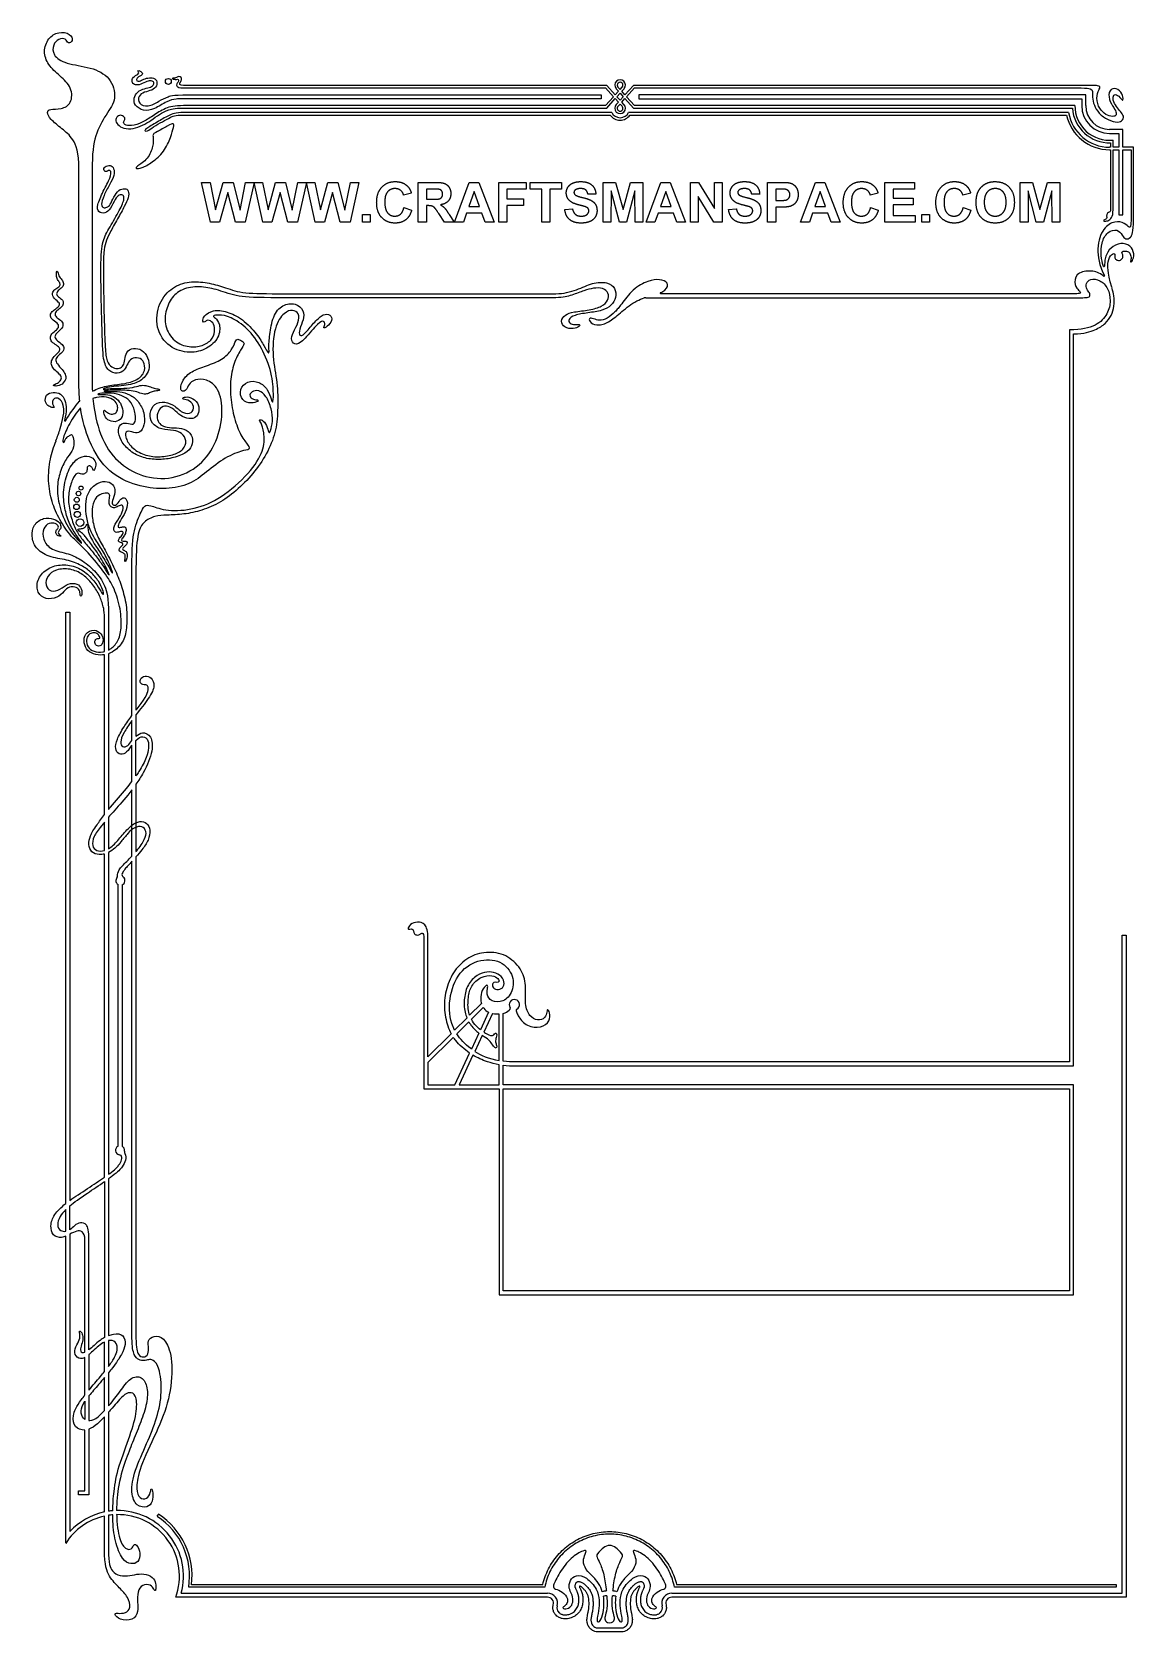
# Model space of a CAD drawing. Header units: millimetres. Extents: x -62 to 70, y -95 to 96.
import ezdxf

# ---------------------------------------------------------------- set-up
doc = ezdxf.new("R2010")
doc.units = ezdxf.units.MM
doc.header["$MEASUREMENT"] = 0
doc.layers.add('Layer 03', color=5, linetype='Continuous')

msp = doc.modelspace()

# ---------------------------------------------------------------- linework, layer by layer
at = {"layer": 'Layer 03'}
for p, q in [((6.83, 89.56), (-43.65, 89.56)), ((-43.65, 89.26), (6.69, 89.26)), ((-42.22, 88.44), (6.18, 88.44)), ((6.18, 87.96), (-42.22, 87.96)), ((6.18, 88.44), (6.18, 87.96)), ((6.69, 89.26), (7.64, 88.2)), ((7.64, 88.2), (6.69, 87.14)), ((7.84, 88.43), (6.83, 89.56)), ((6.83, 86.84), (7.84, 87.98)), ((7.64, 88.2), (7.64, 88.2)), ((8.21, 88.85), (7.84, 88.43)), ((7.84, 87.98), (8.21, 87.55)), ((7.94, 89.16), (8.21, 88.85)), ((8.04, 88.2), (8.42, 88.63)), ((8.04, 88.2), (8.04, 88.2)), ((8.42, 87.78), (8.04, 88.2)), ((8.16, 89.36), (8.42, 89.08)), ((8.42, 89.08), (8.67, 89.36)), ((8.42, 88.63), (8.79, 88.2)), ((8.79, 88.2), (8.42, 87.78)), ((8.62, 88.85), (8.89, 89.16)), ((8.99, 88.43), (8.62, 88.85)), ((8.62, 87.55), (8.99, 87.98)), ((8.79, 88.2), (8.79, 88.2)), ((10, 89.56), (8.99, 88.43)), ((8.99, 87.98), (10, 86.84)), ((9.19, 88.2), (10.14, 89.26)), ((9.19, 88.2), (9.19, 88.2)), ((10.14, 87.14), (9.19, 88.2)), ((60.48, 89.56), (10, 89.56)), ((10.14, 89.26), (60.48, 89.26)), ((10.65, 88.44), (10.65, 87.96)), ((63.97, 88.44), (10.65, 88.44)), ((10.65, 87.96), (63.49, 87.96)), ((63.49, 87.96), (63.49, 87.14)), ((63.97, 87.14), (63.97, 88.44)), ((6.69, 87.14), (-43.65, 87.14)), ((-43.65, 86.84), (6.83, 86.84)), ((7.42, 86.32), (-43.65, 86.32)), ((-43.65, 86.02), (7.25, 86.02)), ((8.21, 87.55), (7.96, 87.27)), ((8.18, 87.06), (8.42, 87.33)), ((8.42, 87.33), (8.65, 87.06)), ((8.87, 87.27), (8.62, 87.55)), ((61.91, 86.32), (9.41, 86.32)), ((9.58, 86.02), (61.67, 86.02)), ((10, 86.84), (62.38, 86.84)), ((62.67, 87.14), (10.14, 87.14)), ((68.38, 84.3), (66.81, 84.3)), ((68.38, 82.17), (68.38, 84.3)), ((66.81, 83.82), (67.9, 83.82)), ((66.93, 82.17), (66.81, 82.17)), ((66.93, 82.7), (66.93, 82.17)), ((67.23, 82.17), (67.23, 83.02)), ((67.9, 82.17), (67.23, 82.17)), ((67.9, 83.82), (67.9, 82.17)), ((69.67, 82.17), (68.38, 82.17)), ((69.67, 73.53), (69.67, 82.17)), ((66.81, 81.88), (66.93, 81.88)), ((66.93, 81.88), (66.93, 74.73)), ((67.23, 81.88), (67.9, 81.88)), ((67.23, 74.73), (67.23, 81.88)), ((67.9, 81.88), (67.9, 74.11)), ((68.38, 81.88), (69.37, 81.88)), ((68.38, 74.11), (68.38, 81.88)), ((69.37, 81.88), (69.37, 73.53)), ((-56.14, 54.07), (-56.14, 79.57)), ((-54.56, 79.37), (-54.56, 54.16)), ((-41.5, 77.98), (-40.5, 77.98)), ((-40.43, 73.21), (-41.5, 77.98)), ((-40.5, 77.98), (-39.83, 74.7)), ((-39.83, 74.7), (-38.92, 77.98)), ((-38.38, 76.78), (-39.36, 73.21)), ((-38.92, 77.98), (-37.75, 77.98)), ((-37.46, 73.21), (-38.38, 76.78)), ((-37.75, 77.98), (-36.92, 74.65)), ((-36.92, 74.65), (-36.25, 77.98)), ((-35.25, 77.98), (-36.3, 73.21)), ((-36.25, 77.98), (-35.25, 77.98)), ((-35.25, 77.98), (-34.25, 77.98)), ((-34.18, 73.21), (-35.25, 77.98)), ((-34.25, 77.98), (-33.58, 74.7)), ((-33.58, 74.7), (-32.68, 77.98)), ((-32.13, 76.78), (-33.11, 73.21)), ((-32.68, 77.98), (-31.5, 77.98)), ((-31.21, 73.21), (-32.13, 76.78)), ((-31.5, 77.98), (-30.68, 74.65)), ((-30.68, 74.65), (-30.01, 77.98)), ((-29, 77.98), (-30.05, 73.21)), ((-30.01, 77.98), (-29, 77.98)), ((-29, 77.98), (-28, 77.98)), ((-27.94, 73.21), (-29, 77.98)), ((-28, 77.98), (-27.33, 74.7)), ((-27.33, 74.7), (-26.43, 77.98)), ((-25.88, 76.78), (-26.86, 73.21)), ((-26.43, 77.98), (-25.26, 77.98)), ((-24.96, 73.21), (-25.88, 76.78)), ((-25.26, 77.98), (-24.43, 74.65)), ((-24.43, 74.65), (-23.76, 77.98)), ((-22.76, 77.98), (-23.8, 73.21)), ((-23.76, 77.98), (-22.76, 77.98)), ((-16.48, 76.68), (-17.4, 76.44)), ((-15.65, 77.98), (-13.63, 77.98)), ((-15.65, 73.21), (-15.65, 77.98)), ((-14.67, 77.18), (-14.67, 75.97)), ((-13.93, 77.18), (-14.67, 77.18)), ((-11.33, 73.21), (-9.57, 77.98)), ((-9, 76.88), (-9.62, 75.11)), ((-9.57, 77.98), (-8.45, 77.98)), ((-8.35, 75.11), (-9, 76.88)), ((-8.45, 77.98), (-6.62, 73.21)), ((-6.06, 77.98), (-2.8, 77.98)), ((-6.06, 73.21), (-6.06, 77.98)), ((-5.08, 77.18), (-5.08, 76.02)), ((-2.8, 77.18), (-5.08, 77.18)), ((-2.8, 77.98), (-2.8, 77.18)), ((-2.32, 77.98), (1.44, 77.98)), ((-2.32, 77.18), (-2.32, 77.98)), ((-0.93, 77.18), (-2.32, 77.18)), ((-0.93, 73.21), (-0.93, 77.18)), ((0.04, 77.18), (0.04, 73.21)), ((1.44, 77.18), (0.04, 77.18)), ((1.44, 77.98), (1.44, 77.18)), ((5.52, 76.59), (4.58, 76.56)), ((6.41, 77.98), (7.87, 77.98)), ((6.41, 73.21), (6.41, 77.98)), ((7.34, 76.96), (7.33, 73.21)), ((8.33, 73.21), (7.34, 76.96)), ((7.87, 77.98), (8.77, 74.73)), ((8.77, 74.73), (9.67, 77.98)), ((10.19, 76.96), (9.19, 73.21)), ((9.67, 77.98), (11.12, 77.98)), ((10.2, 73.21), (10.19, 76.96)), ((11.12, 77.98), (11.12, 73.21)), ((11.53, 73.21), (13.29, 77.98)), ((13.86, 76.88), (13.24, 75.11)), ((13.29, 77.98), (14.41, 77.98)), ((14.51, 75.11), (13.86, 76.88)), ((14.41, 77.98), (16.24, 73.21)), ((16.8, 77.98), (17.76, 77.98)), ((16.8, 73.21), (16.8, 77.98)), ((17.76, 77.98), (19.68, 74.86)), ((19.68, 77.98), (20.59, 77.98)), ((19.68, 74.86), (19.68, 77.98)), ((20.59, 77.98), (20.59, 73.21)), ((25.07, 76.59), (24.12, 76.56)), ((26.01, 77.98), (27.55, 77.98)), ((26.01, 73.21), (26.01, 77.98)), ((27.45, 77.18), (26.99, 77.18)), ((26.99, 77.18), (26.99, 75.82)), ((29.95, 73.21), (31.71, 77.98)), ((32.28, 76.88), (31.66, 75.11)), ((31.71, 77.98), (32.83, 77.98)), ((32.92, 75.11), (32.28, 76.88)), ((32.83, 77.98), (34.66, 73.21)), ((39.19, 76.68), (38.27, 76.44)), ((40.02, 77.98), (43.54, 77.98)), ((40.02, 73.21), (40.02, 77.98)), ((41, 77.18), (41, 76.11)), ((43.54, 77.18), (41, 77.18)), ((43.54, 77.98), (43.54, 77.18)), ((50.24, 76.68), (49.32, 76.44)), ((56.16, 77.98), (57.62, 77.98)), ((56.16, 73.21), (56.16, 77.98)), ((57.09, 76.96), (57.08, 73.21)), ((58.07, 73.21), (57.09, 76.96)), ((57.62, 77.98), (58.51, 74.73)), ((58.51, 74.73), (59.42, 77.98)), ((59.93, 76.96), (58.94, 73.21)), ((59.42, 77.98), (60.87, 77.98)), ((59.95, 73.21), (59.93, 76.96)), ((60.87, 77.98), (60.87, 73.21)), ((-17.37, 74.96), (-16.45, 74.66)), ((-14.67, 75.97), (-13.97, 75.97)), ((-14.67, 75.2), (-14.67, 73.21)), ((-14.48, 75.2), (-14.67, 75.2)), ((-9.62, 75.11), (-8.35, 75.11)), ((-5.08, 76.02), (-3.09, 76.02)), ((-5.08, 75.22), (-5.08, 73.21)), ((-3.09, 75.22), (-5.08, 75.22)), ((-3.09, 76.02), (-3.09, 75.22)), ((1.82, 74.75), (2.74, 74.84)), ((13.24, 75.11), (14.51, 75.11)), ((17.72, 76.29), (17.72, 73.21)), ((19.61, 73.21), (17.72, 76.29)), ((21.36, 74.75), (22.28, 74.84)), ((26.99, 75.82), (27.51, 75.82)), ((26.99, 75.02), (26.99, 73.21)), ((27.61, 75.02), (26.99, 75.02)), ((31.66, 75.11), (32.92, 75.11)), ((38.3, 74.96), (39.22, 74.66)), ((41, 76.11), (43.37, 76.11)), ((41, 75.31), (41, 74.01)), ((43.37, 75.31), (41, 75.31)), ((43.37, 76.11), (43.37, 75.31)), ((49.35, 74.96), (50.26, 74.66)), ((-39.36, 73.21), (-40.43, 73.21)), ((-36.3, 73.21), (-37.46, 73.21)), ((-33.11, 73.21), (-34.18, 73.21)), ((-30.05, 73.21), (-31.21, 73.21)), ((-26.86, 73.21), (-27.94, 73.21)), ((-23.8, 73.21), (-24.96, 73.21)), ((-22.31, 74.13), (-21.39, 74.13)), ((-22.31, 73.21), (-22.31, 74.13)), ((-21.39, 73.21), (-22.31, 73.21)), ((-21.39, 74.13), (-21.39, 73.21)), ((-14.67, 73.21), (-15.65, 73.21)), ((-12.53, 73.21), (-13.21, 74.25)), ((-11.39, 73.21), (-12.53, 73.21)), ((-11.96, 74.14), (-11.39, 73.21)), ((-10.28, 73.21), (-11.33, 73.21)), ((-9.9, 74.31), (-10.28, 73.21)), ((-8.06, 74.31), (-9.9, 74.31)), ((-7.66, 73.21), (-8.06, 74.31)), ((-6.62, 73.21), (-7.66, 73.21)), ((-5.08, 73.21), (-6.06, 73.21)), ((0.04, 73.21), (-0.93, 73.21)), ((7.33, 73.21), (6.41, 73.21)), ((9.19, 73.21), (8.33, 73.21)), ((11.12, 73.21), (10.2, 73.21)), ((12.58, 73.21), (11.53, 73.21)), ((12.96, 74.31), (12.58, 73.21)), ((14.8, 74.31), (12.96, 74.31)), ((15.2, 73.21), (14.8, 74.31)), ((16.24, 73.21), (15.2, 73.21)), ((17.72, 73.21), (16.8, 73.21)), ((20.59, 73.21), (19.61, 73.21)), ((26.99, 73.21), (26.01, 73.21)), ((31, 73.21), (29.95, 73.21)), ((31.38, 74.31), (31, 73.21)), ((33.21, 74.31), (31.38, 74.31)), ((33.61, 73.21), (33.21, 74.31)), ((34.66, 73.21), (33.61, 73.21)), ((43.63, 73.21), (40.02, 73.21)), ((41, 74.01), (43.63, 74.01)), ((43.63, 74.01), (43.63, 73.21)), ((44.4, 74.13), (45.32, 74.13)), ((44.4, 73.21), (44.4, 74.13)), ((45.32, 73.21), (44.4, 73.21)), ((45.32, 74.13), (45.32, 73.21)), ((57.08, 73.21), (56.16, 73.21)), ((58.94, 73.21), (58.07, 73.21)), ((60.87, 73.21), (59.95, 73.21)), ((67.9, 74.11), (68.38, 74.11)), ((-32.3, 64.69), (0.77, 64.69)), ((0.77, 64.21), (-32.3, 64.21)), ((11.49, 64.21), (62.23, 64.21)), ((62.27, 64.69), (13.27, 64.69)), ((62.04, 60.38), (62.04, -27.01)), ((62.52, -27.49), (62.52, 59.9)), ((-49.81, 14.33), (-49.81, 31.86)), ((-49.33, 31.86), (-49.33, 14.96)), ((-57.71, 26.67), (-57.23, 26.67)), ((-57.71, -43.91), (-57.71, 26.67)), ((-57.23, 26.67), (-57.23, -43.54)), ((-53.08, 21.97), (-53.08, 25.53)), ((-52.6, 25.53), (-52.6, 22.15)), ((-53.08, 2.52), (-53.08, 21.6)), ((-52.6, 21.72), (-52.6, 3.13)), ((-49.81, 11.35), (-49.81, 13.76)), ((-49.33, 14.41), (-49.33, 11.87)), ((-49.81, 6.45), (-49.81, 10.81)), ((-49.33, 7.12), (-49.33, 11.37)), ((-49.33, 6.14), (-49.33, -1.91)), ((-49.81, -2.44), (-49.81, 5.48)), ((-52.6, 2.2), (-52.6, -1.56)), ((-53.08, -1.77), (-53.08, 1.62)), ((-53.08, -40.77), (-53.08, -2.2)), ((-52.6, -2.01), (-52.6, -40.43)), ((-49.81, -59.97), (-49.81, -3.06)), ((-49.33, -2.53), (-49.33, -59.97)), ((-51.47, -37.06), (-51.47, -5.83)), ((-50.99, -5.87), (-50.99, -37.06)), ((-14.98, -12.35), (-14.98, -30.23)), ((-14.5, -26.42), (-14.5, -12.35)), ((68.3, -11.9), (68.78, -11.9)), ((68.3, -90.43), (68.3, -11.9)), ((68.78, -11.9), (68.78, -90.91)), ((-8.12, -20.04), (-9.53, -21.45)), ((-9.32, -21.92), (-7.91, -20.51)), ((-9.85, -21.77), (-11.32, -23.24)), ((-11.07, -23.67), (-9.63, -22.23)), ((-7.26, -21.07), (-8.24, -23.17)), ((-6.82, -21.24), (-7.84, -23.45)), ((-5.99, -26.86), (-5.99, -21.32)), ((-5.51, -26.93), (-5.51, -21.23)), ((-11.73, -23.65), (-14.5, -26.42)), ((-11.48, -24.08), (-14.5, -27.1)), ((-8.43, -23.57), (-9.31, -25.47)), ((-8.03, -23.85), (-8.92, -25.75)), ((-11.31, -29.75), (-9.54, -25.95)), ((-9.13, -26.21), (-10.78, -29.75)), ((-14.5, -27.1), (-14.5, -29.75)), ((-5.99, -29.75), (-5.99, -27.35)), ((-5.51, -29.75), (-5.51, -27.41)), ((62.04, -27.01), (-3.97, -27.01)), ((-3.97, -27.49), (62.52, -27.49)), ((-14.98, -30.23), (-5.99, -30.23)), ((-14.5, -29.75), (-11.31, -29.75)), ((-10.78, -29.75), (-5.99, -29.75)), ((-5.99, -30.23), (-5.99, -54.8)), ((62.52, -29.75), (-5.51, -29.75)), ((-5.51, -30.23), (62.04, -30.23)), ((-5.51, -54.32), (-5.51, -30.23)), ((62.04, -30.23), (62.04, -54.32)), ((62.52, -54.8), (62.52, -29.75)), ((-53.08, -41.29), (-53.08, -59.92)), ((-52.6, -40.95), (-52.6, -59.68)), ((-57.71, -47.23), (-57.71, -44.64)), ((-57.23, -47.05), (-57.23, -44.2)), ((-57.23, -47.57), (-57.23, -83.07)), ((-57.71, -84.47), (-57.71, -47.81)), ((-55.42, -61.66), (-55.42, -48.34)), ((-54.94, -61.37), (-54.94, -48.34)), ((-5.99, -54.8), (62.52, -54.8)), ((62.04, -54.32), (-5.51, -54.32)), ((-53.08, -63.96), (-53.08, -60.45)), ((-52.6, -60.28), (-52.6, -63.35)), ((-55.42, -66.76), (-55.42, -62.28)), ((-54.94, -61.94), (-54.94, -66.18)), ((-53.08, -68.62), (-53.08, -64.69)), ((-52.6, -64.11), (-52.6, -68.07)), ((-55.42, -67.51), (-55.42, -69.68)), ((-54.94, -66.87), (-54.94, -69.82)), ((-53.08, -80.73), (-53.08, -69.36)), ((-52.6, -68.82), (-52.6, -80.64)), ((-55.42, -78.22), (-55.42, -70.96)), ((-54.94, -70.84), (-54.94, -78.7)), ((-56.17, -78.22), (-55.42, -78.22)), ((-56.17, -78.7), (-56.17, -78.22)), ((-54.94, -78.7), (-56.17, -78.7)), ((-53.08, -85.27), (-53.08, -81.22)), ((-52.6, -81.13), (-52.6, -85.27)), ((-46.79, -81.25), (-46.62, -81)), ((-0.56, -89.71), (-43.04, -89.71)), ((-42.69, -89.41), (-0.81, -89.41)), ((67.58, -89.71), (14.91, -89.71)), ((15.15, -89.41), (67.58, -89.41)), ((67.58, -89.41), (67.58, -89.71)), ((-0.24, -90.91), (-44.58, -90.91)), ((-43.93, -90.43), (-0.24, -90.43)), ((14.59, -90.43), (68.3, -90.43)), ((68.78, -90.91), (14.59, -90.91)), ((5.8, -94.58), (7.17, -94.58)), ((7.17, -95.06), (5.8, -95.06)), ((7.17, -94.58), (8.54, -94.58)), ((8.54, -95.06), (7.17, -95.06))]:
    msp.add_line(p, q, dxfattribs=at)
for centre, radius in [((-45.47, 90.03), 0.356), ((-56.39, 40.09), 0.3), ((-56.19, 40.84), 0.27), ((-55.88, 41.49), 0.243), ((-56.42, 39.25), 0.334), ((-56.32, 38.34), 0.371), ((-56, 37.37), 0.458)]:
    msp.add_circle(centre, radius, dxfattribs=at)
for centre, radius, start, end in [((8.42, 89.59), 0.638, 318.6482, 221.3518), ((8.42, 89.59), 0.339, 317.877, 222.123), ((8.42, 86.82), 1.42, 214.4218, 325.5782), ((8.42, 86.82), 1.12, 206.6616, 333.3384), ((8.42, 86.82), 0.638, 135, 45), ((8.42, 86.82), 0.339, 133.7523, 46.2477), ((66.81, 87.14), 5.26, 192.3102, 270), ((66.81, 87.14), 4.96, 189.5373, 270), ((66.81, 87.14), 4.44, 183.8703, 271.5238), ((66.81, 87.14), 4.14, 180, 275.791), ((66.81, 87.14), 3.32, 180, 270), ((66.81, 87.14), 2.84, 180, 270), ((66.14, 66.82), 0.06, 229.2694, 27.3593), ((68.22, 65.77), 1.2, 194.631, 201.0828), ((11.49, 63.61), 0.6, 90, 107.5689), ((13.27, 64.75), 0.06, 114.8277, 270), ((-77.16, 54.22), 19.61, 338.8029, 343.3184), ((-57.78, 49.53), 0.06, 167.5586, 329.8461), ((-51.18, -5.37), 0.543, 141.832, 238.2901), ((-51.89, -4.81), 0.36, 321.832, 359.2016), ((-50.64, -4.65), 0.36, 158.3532, 232.7211), ((-51.18, -5.37), 0.543, 290.9182, 52.7211), ((-4.19, -20.18), 0.61, 298.6659, 213.9273), ((-4.84, -20.62), 0.18, 313.3426, 33.9273), ((-3.81, -20.87), 0.18, 118.6659, 200.068), ((-51.23, -37.55), 0.543, 116.4184, 260.4516), ((-51.38, -38.44), 0.36, 3.2567, 80.4516), ((-51.23, -37.55), 0.543, 346.0975, 64.0407), ((-50.35, -37.77), 0.36, 166.0975, 206.7123), ((-51.49, -88.4), 7.35, 102.4953, 147.7534), ((-51.49, -88.4), 7.83, 101.7188, 137.1155), ((-51.49, -88.4), 7.83, 94.4878, 98.1561), ((-51.49, -88.4), 7.35, 94.8038, 98.6921), ((-51.49, -88.4), 7.83, 344.925, 91.1118), ((-51.49, -88.4), 7.35, 339.984, 91.1559), ((-51.49, -88.4), 8.55, 351.1371, 56.6491), ((-51.49, -88.4), 8.85, 353.3972, 56.6491), ((3.62, -89.64), 0.06, 62.7603, 206.1003), ((10.73, -89.64), 0.06, 333.8997, 117.2397), ((-0.24, -91.63), 1.2, 344.5607, 90), ((-0.24, -91.63), 0.72, 344.5761, 90), ((6.82, -91.7), 1.54, 91.3565, 109.7304), ((6.79, -91.84), 1.1, 87.4111, 108.6579), ((7.56, -91.84), 1.1, 71.3421, 92.5889), ((7.53, -91.7), 1.54, 70.2696, 88.6435), ((14.59, -91.63), 1.2, 90, 195.4393), ((14.59, -91.63), 0.72, 90, 195.4239)]:
    msp.add_arc(centre, radius, start, end, dxfattribs=at)
for points, degree in [([(-56.14, 79.57), (-56.14, 81.58), (-56.81, 83.31), (-58.13, 84.34), (-59.65, 85.57), (-59.97, 86.37), (-59.68, 86.76), (-58.22, 86.67), (-56.97, 87.35), (-56.9, 89.31), (-58.41, 90.69), (-59.86, 92), (-60.43, 93.6), (-59.84, 95.24), (-58.59, 96.01), (-57.09, 95.76), (-56.77, 94.85), (-57.49, 94.44), (-57.67, 95.21), (-58.56, 95.14), (-59.25, 94.46), (-59.32, 93.17), (-57.8, 92.1), (-54.66, 91.76), (-52.32, 90.57), (-51.54, 87.95), (-52.89, 86.13), (-54.3, 83.64), (-54.56, 81.48), (-54.56, 79.37)], 3), ([(-42.22, 87.96), (-43.72, 87.96), (-44.6, 87.96), (-45.55, 87.73), (-47.19, 86.67), (-48.44, 86.45), (-49.55, 87.14), (-49.61, 88.07), (-49.21, 88.82), (-48.28, 89.21), (-47.52, 89.32), (-47.18, 89.65), (-47.16, 90.02), (-47.62, 90.16), (-48.15, 90.01), (-49, 89.55), (-49.57, 89.63), (-49.83, 89.95), (-49.76, 90.56), (-48.98, 90.93), (-48.99, 91.15), (-49.2, 91.31), (-48.83, 91.34), (-48.47, 90.96), (-48.68, 90.73), (-49.05, 90.62), (-49.37, 90.23), (-49.1, 89.98), (-48.72, 90.15), (-48.1, 90.44), (-47.37, 90.5), (-46.8, 90.22), (-46.8, 89.45), (-47.4, 88.95), (-48.34, 88.77), (-49.09, 88.34), (-49.09, 87.34), (-47.89, 86.9), (-46.56, 87.7), (-45.53, 88.24), (-44.76, 88.44), (-42.22, 88.44)], 3), ([(-43.65, 89.56), (-44.18, 89.56), (-44.1, 89.87), (-43.86, 90.21), (-43.92, 90.54), (-44.19, 90.67), (-44.53, 90.51), (-44.69, 90.37), (-44.99, 90.43), (-45.01, 90.35), (-44.82, 90.27), (-44.48, 90.27), (-44.26, 90.3), (-44.2, 90.09), (-44.51, 89.73), (-44.48, 89.42), (-44.21, 89.26), (-43.65, 89.26)], 3), ([(60.48, 89.26), (63.38, 89.26), (64.89, 89.31), (64.73, 88.41), (64.86, 87.42), (65.3, 86.45), (66.29, 85.56), (67.59, 85.1), (68.33, 85.23), (68.57, 85.89), (68.1, 86.43), (67.63, 87), (67.16, 87.8), (67.25, 88.52), (67.77, 88.46), (68.3, 87.79), (68.44, 87.73), (68.39, 88.59), (67.61, 89.29), (66.74, 89.08), (66.67, 87.85), (67.36, 86.85), (67.68, 86.24), (67.53, 85.83), (66.78, 85.84), (65.97, 86.3), (65.27, 87.3), (65.29, 88.76), (65.74, 89.26), (65.61, 89.56), (64.57, 89.56), (60.48, 89.56)], 3), ([(-43.65, 87.14), (-44.73, 87.14), (-45.84, 86.89), (-47.35, 85.9), (-48.56, 85.1), (-49.94, 84.67), (-50.77, 84.86), (-50.85, 85.24), (-50.54, 85.58), (-50.88, 85.99), (-51.47, 86.03), (-51.82, 85.5), (-51.58, 84.86), (-50.83, 84.37), (-49.67, 84.33), (-48.51, 84.79), (-47.57, 85.34), (-46.49, 86.15), (-45.6, 86.61), (-44.77, 86.84), (-43.65, 86.84)], 3), ([(-43.65, 86.32), (-44.59, 86.32), (-45.44, 86), (-46.79, 85.17), (-48.29, 84.31), (-48.29, 84.1), (-48.03, 84.06), (-47.31, 84.56), (-46.12, 85.26), (-45.24, 85.75), (-44.67, 86.02), (-43.65, 86.02)], 3), ([(-45.22, 83.34), (-45.41, 82.83), (-45.94, 81.6), (-47.44, 80.31), (-48.68, 79.65), (-49.4, 79.61), (-49.33, 79.83), (-47.88, 80.74), (-47.22, 82.36), (-47.3, 83.44), (-47.32, 83.77), (-46.98, 83.92), (-45.46, 84.79), (-44.78, 85.11), (-44.81, 84.66), (-45.04, 83.85), (-45.22, 83.34)], 3), ([(-20.62, 75.55), (-20.62, 76.75), (-20.01, 77.41)], 2), ([(-20.01, 77.41), (-19.39, 78.07), (-18.39, 78.07)], 2), ([(-19.31, 76.86), (-19.65, 76.48), (-19.65, 75.62)], 2), ([(-18.43, 77.24), (-18.97, 77.24), (-19.31, 76.86)], 2), ([(-17.76, 77.02), (-18.03, 77.24), (-18.43, 77.24)], 2), ([(-18.39, 78.07), (-17.51, 78.07), (-16.97, 77.55)], 2), ([(-17.4, 76.44), (-17.48, 76.81), (-17.76, 77.02)], 2), ([(-16.97, 77.55), (-16.64, 77.25), (-16.48, 76.68)], 2), ([(-13.23, 77.16), (-13.35, 77.18), (-13.93, 77.18)], 2), ([(-13.63, 77.98), (-12.87, 77.98), (-12.53, 77.85)], 2), ([(-12.87, 76.98), (-13, 77.12), (-13.23, 77.16)], 2), ([(-12.75, 76.59), (-12.75, 76.83), (-12.87, 76.98)], 2), ([(-12.84, 76.23), (-12.75, 76.37), (-12.75, 76.59)], 2), ([(-12.53, 77.85), (-12.18, 77.72), (-11.98, 77.39)], 2), ([(-11.77, 76.64), (-11.77, 76.1), (-12.08, 75.75)], 2), ([(-11.98, 77.39), (-11.77, 77.06), (-11.77, 76.64)], 2), ([(2, 76.73), (2, 77.09), (2.2, 77.41)], 2), ([(2.43, 75.76), (2, 76.16), (2, 76.73)], 2), ([(2.2, 77.41), (2.41, 77.73), (2.79, 77.9)], 2), ([(2.79, 77.9), (3.17, 78.07), (3.72, 78.07)], 2), ([(3.07, 77.07), (2.92, 76.96), (2.92, 76.77)], 2), ([(2.92, 76.77), (2.92, 76.61), (3.06, 76.49)], 2), ([(3.06, 76.49), (3.24, 76.34), (3.93, 76.17)], 2), ([(3.71, 77.24), (3.3, 77.24), (3.07, 77.07)], 2), ([(4.31, 77.08), (4.11, 77.24), (3.71, 77.24)], 2), ([(3.72, 78.07), (4.6, 78.07), (5.05, 77.66)], 2), ([(4.58, 76.56), (4.51, 76.92), (4.31, 77.08)], 2), ([(5.05, 77.66), (5.5, 77.26), (5.52, 76.59)], 2), ([(21.54, 76.73), (21.54, 77.09), (21.75, 77.41)], 2), ([(21.97, 75.76), (21.54, 76.16), (21.54, 76.73)], 2), ([(21.75, 77.41), (21.95, 77.73), (22.33, 77.9)], 2), ([(22.33, 77.9), (22.72, 78.07), (23.26, 78.07)], 2), ([(22.61, 77.07), (22.46, 76.96), (22.46, 76.77)], 2), ([(22.46, 76.77), (22.46, 76.61), (22.6, 76.49)], 2), ([(22.6, 76.49), (22.78, 76.34), (23.48, 76.17)], 2), ([(23.26, 77.24), (22.84, 77.24), (22.61, 77.07)], 2), ([(23.26, 78.07), (24.15, 78.07), (24.6, 77.66)], 2), ([(23.86, 77.08), (23.66, 77.24), (23.26, 77.24)], 2), ([(24.12, 76.56), (24.06, 76.92), (23.86, 77.08)], 2), ([(24.6, 77.66), (25.04, 77.26), (25.07, 76.59)], 2), ([(28.14, 77.15), (27.97, 77.18), (27.45, 77.18)], 2), ([(27.55, 77.98), (28.43, 77.98), (28.7, 77.91)], 2), ([(28.53, 76.93), (28.37, 77.1), (28.14, 77.15)], 2), ([(28.68, 76.5), (28.68, 76.76), (28.53, 76.93)], 2), ([(28.57, 76.13), (28.68, 76.29), (28.68, 76.5)], 2), ([(28.7, 77.91), (29.1, 77.8), (29.38, 77.44)], 2), ([(29.38, 77.44), (29.66, 77.08), (29.66, 76.52)], 2), ([(29.66, 76.52), (29.66, 76.08), (29.5, 75.78)], 2), ([(35.04, 75.55), (35.04, 76.75), (35.66, 77.41)], 2), ([(35.66, 77.41), (36.28, 78.07), (37.28, 78.07)], 2), ([(36.36, 76.86), (36.02, 76.48), (36.02, 75.62)], 2), ([(37.24, 77.24), (36.7, 77.24), (36.36, 76.86)], 2), ([(37.91, 77.02), (37.64, 77.24), (37.24, 77.24)], 2), ([(37.28, 78.07), (38.15, 78.07), (38.7, 77.55)], 2), ([(38.27, 76.44), (38.19, 76.81), (37.91, 77.02)], 2), ([(38.7, 77.55), (39.03, 77.25), (39.19, 76.68)], 2), ([(46.09, 75.55), (46.09, 76.75), (46.71, 77.41)], 2), ([(46.71, 77.41), (47.32, 78.07), (48.32, 78.07)], 2), ([(47.41, 76.86), (47.07, 76.48), (47.07, 75.62)], 2), ([(48.29, 77.24), (47.74, 77.24), (47.41, 76.86)], 2), ([(48.96, 77.02), (48.68, 77.24), (48.29, 77.24)], 2), ([(48.32, 78.07), (49.2, 78.07), (49.75, 77.55)], 2), ([(49.32, 76.44), (49.23, 76.81), (48.96, 77.02)], 2), ([(49.75, 77.55), (50.07, 77.25), (50.24, 76.68)], 2), ([(50.89, 75.57), (50.89, 76.3), (51.1, 76.79)], 2), ([(51.1, 76.79), (51.26, 77.16), (51.54, 77.45)], 2), ([(51.54, 77.45), (51.82, 77.74), (52.15, 77.88)], 2), ([(52.22, 76.83), (51.86, 76.42), (51.86, 75.6)], 2), ([(52.15, 77.88), (52.59, 78.07), (53.16, 78.07)], 2), ([(53.17, 77.24), (52.58, 77.24), (52.22, 76.83)], 2), ([(53.16, 78.07), (54.2, 78.07), (54.82, 77.41)], 2), ([(54.11, 76.84), (53.76, 77.24), (53.17, 77.24)], 2), ([(54.47, 75.61), (54.47, 76.43), (54.11, 76.84)], 2), ([(54.82, 77.41), (55.45, 76.76), (55.45, 75.59)], 2), ([(-20.01, 73.77), (-20.62, 74.42), (-20.62, 75.55)], 2), ([(-19.65, 75.62), (-19.65, 74.72), (-19.31, 74.34)], 2), ([(-17.77, 74.19), (-17.49, 74.44), (-17.37, 74.96)], 2), ([(-16.45, 74.66), (-16.66, 73.88), (-17.17, 73.5)], 2), ([(-14, 75.14), (-14.15, 75.2), (-14.48, 75.2)], 2), ([(-13.71, 74.94), (-13.85, 75.09), (-14, 75.14)], 2), ([(-13.97, 75.97), (-13.28, 75.97), (-13.11, 76.02)], 2), ([(-13.21, 74.25), (-13.58, 74.8), (-13.71, 74.94)], 2), ([(-13.11, 76.02), (-12.94, 76.08), (-12.84, 76.23)], 2), ([(-12.08, 75.75), (-12.39, 75.4), (-13.01, 75.31)], 2), ([(-13.01, 75.31), (-12.7, 75.13), (-12.5, 74.91)], 2), ([(-12.5, 74.91), (-12.3, 74.69), (-11.96, 74.14)], 2), ([(2.4, 73.54), (1.91, 73.95), (1.82, 74.75)], 2), ([(3.5, 75.28), (2.74, 75.48), (2.43, 75.76)], 2), ([(2.74, 74.84), (2.82, 74.38), (3.08, 74.17)], 2), ([(4.26, 75.08), (4.09, 75.14), (3.5, 75.28)], 2), ([(3.93, 76.17), (4.63, 76.01), (4.96, 75.83)], 2), ([(4.6, 74.88), (4.5, 74.99), (4.26, 75.08)], 2), ([(4.46, 74.14), (4.69, 74.34), (4.69, 74.59)], 2), ([(4.69, 74.59), (4.69, 74.76), (4.6, 74.88)], 2), ([(4.96, 75.83), (5.29, 75.65), (5.48, 75.35)], 2), ([(5.67, 74.59), (5.67, 74.18), (5.44, 73.83)], 2), ([(5.48, 75.35), (5.67, 75.04), (5.67, 74.59)], 2), ([(21.94, 73.54), (21.46, 73.95), (21.36, 74.75)], 2), ([(23.04, 75.28), (22.28, 75.48), (21.97, 75.76)], 2), ([(22.28, 74.84), (22.37, 74.38), (22.62, 74.17)], 2), ([(23.8, 75.08), (23.63, 75.14), (23.04, 75.28)], 2), ([(23.48, 76.17), (24.17, 76.01), (24.5, 75.83)], 2), ([(24.14, 74.88), (24.04, 74.99), (23.8, 75.08)], 2), ([(24, 74.14), (24.24, 74.34), (24.24, 74.59)], 2), ([(24.24, 74.59), (24.24, 74.76), (24.14, 74.88)], 2), ([(24.5, 75.83), (24.84, 75.65), (25.03, 75.35)], 2), ([(25.21, 74.59), (25.21, 74.18), (24.99, 73.83)], 2), ([(25.03, 75.35), (25.21, 75.04), (25.21, 74.59)], 2), ([(27.51, 75.82), (28.08, 75.82), (28.27, 75.89)], 2), ([(28.6, 75.09), (28.26, 75.02), (27.61, 75.02)], 2), ([(28.27, 75.89), (28.46, 75.97), (28.57, 76.13)], 2), ([(29.1, 75.31), (28.85, 75.14), (28.6, 75.09)], 2), ([(29.5, 75.78), (29.34, 75.48), (29.1, 75.31)], 2), ([(35.66, 73.77), (35.04, 74.42), (35.04, 75.55)], 2), ([(36.02, 75.62), (36.02, 74.72), (36.35, 74.34)], 2), ([(37.9, 74.19), (38.18, 74.44), (38.3, 74.96)], 2), ([(39.22, 74.66), (39, 73.88), (38.5, 73.5)], 2), ([(46.7, 73.77), (46.09, 74.42), (46.09, 75.55)], 2), ([(47.07, 75.62), (47.07, 74.72), (47.4, 74.34)], 2), ([(48.94, 74.19), (49.22, 74.44), (49.35, 74.96)], 2), ([(50.26, 74.66), (50.05, 73.88), (49.55, 73.5)], 2), ([(51.51, 73.77), (50.89, 74.42), (50.89, 75.57)], 2), ([(51.86, 75.6), (51.86, 74.79), (52.23, 74.37)], 2), ([(54.1, 74.37), (54.47, 74.78), (54.47, 75.61)], 2), ([(55.45, 75.59), (55.45, 74.43), (54.83, 73.78)], 2), ([(66.93, 74.73), (66.93, 74.49), (66.77, 74.43), (66.56, 74.37), (66.41, 73.96), (66.56, 73.64), (66.03, 73.45), (66.06, 73.34), (66.63, 73.34), (67.1, 73.74), (67.23, 74.21), (67.23, 74.73)], 3), ([(-18.44, 73.12), (-19.39, 73.12), (-20.01, 73.77)], 2), ([(-19.31, 74.34), (-18.98, 73.95), (-18.45, 73.95)], 2), ([(-18.45, 73.95), (-18.06, 73.95), (-17.77, 74.19)], 2), ([(-17.17, 73.5), (-17.67, 73.12), (-18.44, 73.12)], 2), ([(3.78, 73.12), (2.88, 73.12), (2.4, 73.54)], 2), ([(3.08, 74.17), (3.33, 73.95), (3.77, 73.95)], 2), ([(3.77, 73.95), (4.23, 73.95), (4.46, 74.14)], 2), ([(4.81, 73.3), (4.39, 73.12), (3.78, 73.12)], 2), ([(5.44, 73.83), (5.22, 73.47), (4.81, 73.3)], 2), ([(23.32, 73.12), (22.42, 73.12), (21.94, 73.54)], 2), ([(22.62, 74.17), (22.88, 73.95), (23.31, 73.95)], 2), ([(23.31, 73.95), (23.77, 73.95), (24, 74.14)], 2), ([(24.35, 73.3), (23.94, 73.12), (23.32, 73.12)], 2), ([(24.99, 73.83), (24.76, 73.47), (24.35, 73.3)], 2), ([(37.23, 73.12), (36.27, 73.12), (35.66, 73.77)], 2), ([(36.35, 74.34), (36.69, 73.95), (37.22, 73.95)], 2), ([(37.22, 73.95), (37.61, 73.95), (37.9, 74.19)], 2), ([(38.5, 73.5), (38, 73.12), (37.23, 73.12)], 2), ([(48.27, 73.12), (47.32, 73.12), (46.7, 73.77)], 2), ([(47.4, 74.34), (47.73, 73.95), (48.27, 73.95)], 2), ([(48.27, 73.95), (48.66, 73.95), (48.94, 74.19)], 2), ([(49.55, 73.5), (49.05, 73.12), (48.27, 73.12)], 2), ([(53.17, 73.12), (52.12, 73.12), (51.51, 73.77)], 2), ([(52.23, 74.37), (52.6, 73.95), (53.17, 73.95)], 2), ([(53.17, 73.95), (53.74, 73.95), (54.1, 74.37)], 2), ([(54.83, 73.78), (54.21, 73.12), (53.17, 73.12)], 2), ([(-58.15, 55.64), (-58.33, 55.85), (-58.8, 56.34), (-58.96, 56.84), (-58.64, 57.29), (-57.96, 57.78), (-57.85, 58.43), (-58.42, 58.85), (-59, 59.3), (-59.03, 59.76), (-58.56, 60.22), (-57.98, 60.66), (-58.06, 61.35), (-58.61, 61.71), (-59.07, 62.08), (-58.91, 62.57), (-58.43, 62.92), (-57.95, 63.33), (-58.01, 63.94), (-58.62, 64.33), (-58.88, 64.65), (-58.66, 65.07), (-58.06, 65.44), (-57.93, 65.9), (-58.15, 66.37), (-58.59, 66.76), (-58.66, 67.52), (-58.82, 67.32), (-58.85, 66.73), (-58.62, 66.24), (-58.34, 65.91), (-58.39, 65.6), (-58.89, 65.3), (-59.33, 64.92), (-59.33, 64.27), (-58.46, 63.65), (-58.39, 63.31), (-58.87, 62.88), (-59.37, 62.58), (-59.59, 62.15), (-59.45, 61.63), (-58.64, 61.15), (-58.49, 60.76), (-58.75, 60.39), (-59.44, 59.89), (-59.6, 59.41), (-59.43, 58.94), (-58.79, 58.52), (-58.35, 58.19), (-58.42, 57.81), (-59.02, 57.31), (-59.4, 56.8), (-59.47, 56.25), (-59.23, 55.75), (-58.58, 55.21), (-58.15, 54.76), (-58.3, 54.27), (-58.84, 53.92), (-59.34, 53.8), (-58.9, 53.59), (-58.1, 53.83), (-57.62, 54.54), (-57.73, 55.08), (-57.97, 55.43), (-58.15, 55.64)], 3), ([(-49.81, 31.86), (-49.81, 34.47), (-49.64, 36.5), (-48.64, 38.93), (-48.19, 39.55), (-47.49, 39.36), (-45.32, 38.63), (-41.91, 39.02), (-38.83, 40.46), (-35.3, 43.7), (-33.97, 46.32), (-34.03, 48.17), (-34.44, 49.39), (-34.7, 49.61), (-34.31, 49.73), (-33.71, 49), (-33.48, 47.96), (-33.31, 48.22), (-32.98, 49.43), (-33.13, 50.95), (-33.78, 52.55), (-34.68, 53.22), (-35.58, 53.06), (-35.86, 52.44), (-35.34, 52.03), (-34.73, 52.03), (-34.69, 51.86), (-35.55, 51.55), (-36.76, 51.86), (-37.03, 53.32), (-36.09, 54.31), (-34.6, 54.23), (-33.58, 53.28), (-33.16, 51.99), (-33.02, 51.53), (-32.89, 52.47), (-33.08, 55.21), (-34.28, 58.28), (-36.01, 60.61), (-38.09, 62.02), (-39.53, 62.21), (-40.24, 62.02), (-39.9, 61.87), (-39.26, 61.13), (-39.36, 59.38), (-40.85, 58.04), (-42.86, 57.5), (-45.41, 58.16), (-47.11, 60.59), (-46.67, 63.69), (-45.03, 65.52), (-43, 66.21), (-40.77, 66.04), (-38.93, 65.52), (-36.81, 64.72), (-34.5, 64.69), (-32.3, 64.69)], 3), ([(-32.3, 64.21), (-35.01, 64.21), (-37.17, 64.28), (-39.57, 65.17), (-41.47, 65.6), (-43.67, 65.41), (-45.11, 64.31), (-45.87, 62.58), (-45.93, 60.57), (-44.58, 58.72), (-42.73, 58.24), (-41.22, 58.47), (-40.06, 59.35), (-39.89, 60.46), (-40.1, 61.29), (-40.8, 61.65), (-41.14, 61.26), (-41.42, 61.29), (-41.31, 62.03), (-40.15, 62.81), (-38.51, 62.6), (-36.63, 61.74), (-34.83, 59.82), (-34.01, 58.41), (-33.55, 57.51), (-33.42, 57.72), (-33.51, 58.33), (-33.36, 60.3), (-32.83, 62.53), (-31.49, 63.6), (-29.9, 63.47), (-29.17, 62.4), (-29.45, 61.3), (-29.95, 60.12), (-29.77, 59.52), (-29.08, 59.98), (-28, 61.38), (-26.96, 62.32), (-26.14, 62.23), (-25.82, 61.53), (-26.54, 60.69), (-27.08, 60.52), (-26.74, 61.01), (-26.87, 61.46), (-27.48, 61.41), (-29.3, 59.09), (-30.2, 58.5), (-30.92, 59.02), (-30.61, 60.08), (-29.9, 61.28), (-29.84, 62.39), (-30.62, 62.83), (-31.63, 62.51), (-32.87, 60.84), (-33.12, 57.1), (-32.41, 54.1), (-32.4, 51.01), (-32.54, 48.44), (-33.52, 45.86), (-35.11, 43.46), (-37.12, 41.33), (-39.23, 39.74), (-41.48, 38.78), (-43.62, 38.33), (-45.7, 38.26), (-47.07, 38.19), (-48.44, 37.52), (-49.11, 36.33), (-49.33, 34.19), (-49.33, 31.86)], 3), ([(0.77, 64.69), (1.64, 64.69), (3.34, 65.12), (5.09, 66.04), (6.97, 66.11), (7.89, 65.39), (7.97, 64.19), (7.4, 63.28), (6.34, 62.64), (4.57, 62.41), (2.89, 62.16), (2.19, 61.59), (2.4, 61.14), (2.99, 60.94), (3.68, 61.1), (3.57, 60.77), (2.92, 60.44), (1.72, 60.62), (1.27, 61.41), (1.81, 62.19), (2.82, 62.53), (4.81, 62.73), (6.31, 63.16), (7, 63.89), (7.11, 64.78), (6.42, 65.41), (5.21, 65.38), (4.18, 65.08), (2.68, 64.51), (1.63, 64.21), (0.77, 64.21)], 3), ([(62.23, 64.21), (63.62, 64.21), (64.28, 64.21), (64.48, 64.4), (64.48, 64.76), (64.05, 65.21), (63.94, 65.92), (64.48, 66.51), (65.67, 66.4), (66.68, 65.36), (66.98, 63.87), (66.65, 62.27), (65.32, 60.8), (63.45, 60.38), (62.04, 60.38)], 3), ([(-56.04, 51.88), (-56.1, 52.55), (-56.14, 53.28), (-56.14, 54.07)], 3), ([(-54.56, 54.16), (-54.56, 53.78), (-54.55, 53.41), (-54.53, 53.04)], 3), ([(-53.08, 25.53), (-53.08, 26.8), (-53.29, 27.63), (-53.78, 28.98), (-54.71, 30.3), (-55.66, 31.23), (-57.15, 31.92), (-58.93, 31.83), (-59.94, 31), (-60.2, 29.92), (-59.55, 29.04), (-58.35, 29.32), (-57.48, 30.14), (-56.28, 30.14), (-55.77, 29.47), (-55.76, 28.67), (-56, 28.49), (-55.98, 29.2), (-56.36, 29.68), (-57.31, 29.76), (-57.91, 29.16), (-58.67, 28.36), (-60.1, 28.16), (-61.15, 28.93), (-61.21, 30.52), (-60.07, 31.87), (-58.41, 32.44), (-56.53, 32.2), (-55.08, 31.28), (-53.91, 29.88), (-53.39, 28.87), (-53.15, 28.71), (-53.25, 29.28), (-53.73, 30.36), (-54.74, 31.51), (-55.76, 32.25), (-57.53, 32.97), (-59.8, 33.2), (-61.42, 34.33), (-61.79, 35.72), (-61.62, 37.14), (-60.34, 38.02), (-59.08, 37.85), (-58.37, 37.35), (-58.23, 36.77), (-58.43, 36.5), (-58.67, 36.18), (-58.52, 35.91), (-58.23, 35.79), (-58.23, 35.72), (-58.64, 35.75), (-58.91, 36.04), (-58.88, 36.46), (-58.62, 36.66), (-58.53, 36.94), (-58.87, 37.28), (-59.72, 37.4), (-60.42, 36.72), (-60.51, 35.37), (-59.5, 34.03), (-57.34, 33.71), (-55.72, 32.89), (-54.01, 31.45), (-52.84, 29.67), (-52.6, 28), (-52.6, 25.53)], 3), ([(-14.5, -12.35), (-14.5, -11.35), (-14.81, -10.48), (-15.76, -10.23), (-16.66, -10.55), (-16.99, -11.25), (-16.64, -11.13), (-16.35, -11.1), (-16.19, -11.37), (-16.16, -11.77), (-15.77, -11.91), (-15.43, -11.79), (-15.2, -11.51), (-14.98, -11.83), (-14.98, -12.35)], 3), ([(-8.92, -25.75), (-8.2, -26.22), (-7.3, -26.64), (-5.99, -26.86)], 3), ([(-3.97, -27.01), (-4.53, -27.01), (-5.04, -26.98), (-5.51, -26.93)], 3), ([(-5.51, -27.41), (-5.06, -27.46), (-4.56, -27.49), (-3.97, -27.49)], 3), ([(-49.33, -59.97), (-49.33, -61.18), (-49.09, -62.09), (-48.43, -62.33), (-47.82, -61.98), (-47.82, -60.94), (-47.98, -60.08), (-46.88, -59.57), (-45.77, -60.09), (-44.89, -62.52), (-45.17, -66.81), (-46.56, -70.63), (-48.83, -75.2), (-49.36, -77.67), (-49.1, -79.02), (-48.22, -79.31), (-47.6, -78.65), (-47.54, -77.71), (-47.26, -78.4), (-47.33, -79.53), (-47.93, -80.25), (-49.28, -80.1), (-50.01, -78.53), (-49.56, -75.84), (-48, -72.53), (-46.79, -69.49), (-46.15, -66.43), (-46.55, -63.28), (-47.33, -62.51), (-47.82, -62.53), (-48.34, -62.72), (-49.02, -62.6), (-49.56, -62.1), (-49.81, -61.05), (-49.81, -59.97)], 3), ([(-0.81, -89.41), (-0.66, -88.76), (-0.19, -87.5), (0.93, -85.83), (2.43, -84.49), (4.21, -83.54), (6.17, -83.06), (8.18, -83.06), (10.14, -83.54), (11.92, -84.49), (13.41, -85.83), (14.54, -87.5), (15, -88.76), (15.15, -89.41)], 3), ([(14.91, -89.71), (14.78, -89.07), (14.36, -87.82), (13.29, -86.15), (11.83, -84.8), (10.09, -83.85), (8.17, -83.36), (6.18, -83.36), (4.26, -83.85), (2.52, -84.8), (1.06, -86.15), (-0.02, -87.82), (-0.44, -89.07), (-0.56, -89.71)], 3), ([(-52.6, -85.27), (-52.6, -86.91), (-52.21, -87.94), (-51.27, -88.37), (-50.02, -88.38), (-49.01, -88.06), (-47.75, -88.21), (-47.03, -88.86), (-46.91, -89.67), (-47.01, -90.22), (-47.17, -90.03), (-47.52, -89.38), (-48.6, -89.38), (-49.15, -90.2), (-49.2, -91.57), (-48.98, -92.61), (-49.66, -93.72), (-51.34, -93.65), (-52.01, -92.82), (-51.58, -92.83), (-50.52, -92.85), (-49.92, -92.22), (-50.23, -90.88), (-51.29, -89.82), (-52.57, -88.52), (-53.08, -87.1), (-53.08, -85.27)], 3)]:
    msp.add_open_spline(points, degree=degree, dxfattribs=at)
for points, knots in [([(-54.53, 53.04), (-54.52, 53.04), (-53.99, 53.33), (-52.89, 53.73), (-51.1, 53.87), (-49.24, 54.27), (-48.26, 55.24), (-48.26, 56.38), (-48.75, 57.05), (-49.75, 57.08), (-50.26, 56.58), (-50.55, 55.71), (-51.25, 55.14), (-52.4, 55.23), (-53.2, 56.32), (-53.34, 58.54), (-53.58, 68.08), (-53.41, 70.87), (-52.65, 72.33), (-51.35, 74.47), (-50.64, 76.04), (-50.88, 76.53), (-51.35, 76.52), (-51.8, 76.07), (-52.34, 74.8), (-53.01, 74.22), (-53.86, 74.39), (-54.02, 75.17), (-53.26, 76.92), (-52.31, 78.66), (-52.27, 79.4), (-52.65, 79.44), (-52.82, 79.19), (-53.2, 79.35), (-53.14, 79.9), (-52.36, 80.08), (-51.93, 79.67), (-51.88, 78.87), (-52.46, 77.72), (-53.22, 76.37), (-53.52, 75.24), (-53.25, 74.92), (-52.79, 74.96), (-52.41, 75.26), (-51.99, 76.23), (-51.41, 77.13), (-50.63, 77.29), (-50.16, 77.06), (-50.19, 76.15), (-50.67, 75.17), (-51.5, 73.66), (-52.52, 71.87), (-52.98, 70.81), (-53.2, 69.73), (-53.21, 67.77), (-53.19, 63.1), (-53.02, 58.56), (-52.92, 56.83), (-52.4, 56.01), (-51.72, 55.71), (-51.15, 55.8), (-50.72, 56.22), (-50.65, 57.04), (-50.41, 57.96), (-49.37, 58.28), (-48.35, 57.88), (-47.76, 56.75), (-47.73, 55.57), (-48.2, 54.82), (-48.84, 54.26), (-49.5, 53.97), (-50.47, 53.76), (-51.69, 53.64), (-52.82, 53.49), (-53.3, 53.31), (-53.21, 53.28), (-52.46, 53.37), (-51.2, 53.38), (-49.63, 53.47), (-48.86, 53.76), (-48.14, 53.77), (-47.62, 53.55), (-46.97, 53.36), (-46.46, 53.28), (-46.45, 53.13), (-47.04, 53.09), (-47.55, 52.95), (-47.89, 52.72), (-48.51, 52.68), (-49.18, 52.98), (-50.14, 53.15), (-51.18, 53.19), (-52.51, 53.18), (-53.24, 53.08), (-53.15, 53.02), (-52.4, 53.04), (-51.3, 53.02), (-50.04, 52.71), (-49.05, 51.9), (-48.27, 50.52), (-48.3, 48.92), (-48.84, 48.03), (-49.55, 48.08), (-50.54, 48.45), (-50.67, 47.64), (-49.98, 46.33), (-48.35, 45.37), (-46.68, 45.14), (-44.9, 45.39), (-43.61, 46.06), (-43.21, 47.14), (-43.85, 48.11), (-44.77, 48.42), (-46.3, 48.41), (-47.52, 49.18), (-47.77, 50.37), (-47.21, 51.65), (-45.84, 51.84), (-44.67, 51.33), (-43.68, 50.32), (-42.63, 50.38), (-42.34, 51.22), (-42.89, 51.99), (-43.8, 52.07), (-43.8, 52.3), (-43.06, 52.45), (-42.04, 51.9), (-41.72, 50.95), (-41.96, 50.03), (-42.7, 49.68), (-43.83, 49.94), (-44.59, 50.69), (-45.51, 51.38), (-46.33, 51.21), (-46.82, 50.47), (-46.82, 49.62), (-46.43, 49), (-45.66, 48.69), (-44.51, 48.7), (-43.26, 48.53), (-42.49, 47.58), (-42.59, 46.49), (-43.32, 45.62), (-45.09, 45), (-46.74, 44.85), (-48.46, 45.03), (-50.08, 45.84), (-51.17, 47.12), (-51.6, 48.51), (-51.04, 49.31), (-50.25, 49.21), (-49.4, 48.96), (-49.32, 50.33), (-49.84, 51.78), (-50.75, 52.43), (-51.78, 52.82), (-53.62, 52.84), (-54.13, 52.63), (-52.89, 52.69), (-52.02, 52.48), (-51.25, 51.83), (-50.88, 50.99), (-50.88, 49.96), (-51.54, 49.33), (-52.59, 49.45), (-53.12, 50.1), (-53.21, 50.87), (-53.02, 50.72), (-52.48, 50.28), (-51.8, 50.32), (-51.5, 50.76), (-51.49, 51.33), (-51.86, 51.99), (-52.78, 52.42), (-53.79, 52.36), (-54.32, 52.23), (-54.47, 52.18)], [7974.46775, 7974.46775, 7974.46775, 7974.46775, 7974.47727, 7975.411577, 7976.345884, 7977.280191, 7978.214497, 7979.148804, 7980.083111, 7981.017418, 7981.951724, 7982.886031, 7983.820338, 7984.754645, 7985.688951, 7986.623258, 7987.557565, 7988.491872, 7989.426178, 7990.360485, 7991.294792, 7992.229099, 7993.163405, 7994.097712, 7995.032019, 7995.966326, 7996.900632, 7997.834939, 7998.769246, 7999.703553, 8000.637859, 8001.572166, 8002.506473, 8003.44078, 8004.375086, 8005.309393, 8006.2437, 8007.178007, 8008.112314, 8009.04662, 8009.980927, 8010.915234, 8011.849541, 8012.783847, 8013.718154, 8014.652461, 8015.586768, 8016.521074, 8017.455381, 8018.389688, 8019.323995, 8020.258301, 8021.192608, 8022.126915, 8023.061222, 8023.995528, 8024.929835, 8025.864142, 8026.798449, 8027.732755, 8028.667062, 8029.601369, 8030.535676, 8031.469982, 8032.404289, 8033.338596, 8034.272903, 8035.207209, 8036.141516, 8037.075823, 8038.01013, 8038.944436, 8039.878743, 8040.81305, 8041.747357, 8042.681663, 8043.61597, 8044.550277, 8045.484584, 8046.41889, 8047.353197, 8048.287504, 8049.221811, 8050.156118, 8051.090424, 8052.024731, 8052.959038, 8053.893345, 8054.827651, 8055.761958, 8056.696265, 8057.630572, 8058.564878, 8059.499185, 8060.433492, 8061.367799, 8062.302105, 8063.236412, 8064.170719, 8065.105026, 8066.039332, 8066.973639, 8067.907946, 8068.842253, 8069.776559, 8070.710866, 8071.645173, 8072.57948, 8073.513786, 8074.448093, 8075.3824, 8076.316707, 8077.251013, 8078.18532, 8079.119627, 8080.053934, 8080.98824, 8081.922547, 8082.856854, 8083.791161, 8084.725467, 8085.659774, 8086.594081, 8087.528388, 8088.462694, 8089.397001, 8090.331308, 8091.265615, 8092.199921, 8093.134228, 8094.068535, 8095.002842, 8095.937149, 8096.871455, 8097.805762, 8098.740069, 8099.674376, 8100.608682, 8101.542989, 8102.477296, 8103.411603, 8104.345909, 8105.280216, 8106.214523, 8107.14883, 8108.083136, 8109.017443, 8109.95175, 8110.886057, 8111.820363, 8112.75467, 8113.688977, 8114.623284, 8115.55759, 8116.491897, 8117.426204, 8118.360511, 8119.294817, 8120.229124, 8121.163431, 8122.097738, 8123.032044, 8123.966351, 8124.900658, 8125.834965, 8126.769271, 8127.703578, 8128.637885, 8129.572192, 8130.506498, 8131.440805, 8132.375112, 8133.309419, 8134.243725, 8135.178032, 8135.514511, 8135.514511, 8135.514511, 8135.514511]), ([(69.37, 73.53), (69.37, 72.63), (69.17, 72.52), (68.67, 73.12), (67.47, 73.44), (66.03, 72.61), (65.2, 70.32), (65.56, 68.08), (66.19, 66.85)], [4596.539968, 4596.539968, 4596.539968, 4596.539968, 4598.114292, 4599.688615, 4601.262939, 4602.837262, 4604.411585, 4605.848986, 4605.848986, 4605.848986, 4605.848986]), ([(67.06, 65.46), (66.56, 67.37), (66.53, 68.69), (67.07, 69.45), (67.43, 69.51), (67.47, 69.3), (67.37, 68.98), (67.63, 68.66), (68.13, 68.63), (68.43, 69.04), (68.41, 69.36), (68.21, 69.61), (68.36, 69.81), (69, 69.77), (69.31, 69.46), (69.42, 68.87), (69.23, 68.43), (69.54, 68.49), (69.81, 69.45), (69.34, 70.47), (68.17, 70.82), (66.86, 70.24), (66.3, 69.08), (66.22, 68.57), (66.22, 67.87), (66.07, 67.82), (65.75, 69.26), (65.79, 70.75), (66.53, 72.15), (67.8, 72.44), (68.32, 71.64), (68.72, 71.13), (69.3, 71.31), (69.67, 71.99), (69.67, 73.53)], [5181.14692, 5181.14692, 5181.14692, 5181.14692, 5181.862726, 5182.587243, 5183.311761, 5184.036279, 5184.760797, 5185.485315, 5186.209832, 5186.93435, 5187.658868, 5188.383386, 5189.107904, 5189.832421, 5190.556939, 5191.281457, 5192.005975, 5192.730493, 5193.45501, 5194.179528, 5194.904046, 5195.628564, 5196.353082, 5197.077599, 5197.802117, 5198.526635, 5199.251153, 5199.975671, 5200.700189, 5201.424706, 5202.149224, 5202.873742, 5203.59826, 5204.322778, 5204.322778, 5204.322778, 5204.322778]), ([(66.1, 66.78), (66.03, 66.84), (65.54, 67.22), (64.44, 67.54), (62.68, 67.13), (62.6, 65.63), (63.18, 65.05), (63.38, 64.82), (63.3, 64.69), (62.82, 64.69), (62.27, 64.69)], [4605.986946, 4605.986946, 4605.986946, 4605.986946, 4606.18348, 4607.25216, 4608.32084, 4609.38952, 4610.4582, 4611.52688, 4612.59556, 4613.664241, 4613.664241, 4613.664241, 4613.664241]), ([(13.25, 64.8), (13.45, 64.9), (14.04, 65.24), (14.24, 66.06), (13.16, 66.44), (11.81, 66.3), (9.93, 65.27), (8.95, 63.95), (8.61, 63.5), (8.26, 63.04), (7.86, 62.54), (6.88, 61.68), (5.92, 61.42), (5.26, 61.73), (4.63, 61.83), (4.85, 61.17), (5.85, 60.81), (7.23, 61.34), (8.56, 62.5), (10.06, 63.73), (11.01, 64.08), (11.31, 64.18)], [4654.659344, 4654.659344, 4654.659344, 4654.659344, 4655.247676, 4656.587831, 4657.927987, 4659.268142, 4660.608298, 4661.948453, 4661.948453, 4661.948453, 4663.288609, 4664.628765, 4665.96892, 4667.309076, 4668.649231, 4669.989387, 4671.329542, 4672.669698, 4674.009853, 4675.350009, 4675.969772, 4675.969772, 4675.969772, 4675.969772]), ([(62.52, 59.9), (63.82, 59.9), (65.2, 60.38), (66.36, 61.09), (67.04, 62.09), (67.39, 63.19), (67.39, 64.29), (67.21, 65.03), (67.1, 65.33)], [5174.971311, 5174.971311, 5174.971311, 5174.971311, 5176.039991, 5177.108671, 5178.177351, 5179.246031, 5180.314712, 5181.034314, 5181.034314, 5181.034314, 5181.034314]), ([(-54.47, 52.18), (-54.31, 50.5), (-53.49, 47.13), (-51.59, 44.56), (-48.71, 42.76), (-44.93, 42.42), (-41.58, 44.09), (-39.62, 46.95), (-38.85, 50.57), (-39.43, 53.54), (-40.95, 54.53), (-42.36, 54.48), (-43.07, 53.89), (-43.33, 53.09), (-43.84, 53), (-44.05, 53.29), (-43.85, 54.37), (-42.78, 55.46), (-40.91, 56.07), (-38.99, 56.81), (-37.84, 57.98), (-37.39, 59.28), (-37.17, 59.26), (-36.59, 59.02), (-36.35, 58.75), (-36.6, 58.4), (-37.49, 56.89), (-38.08, 54.86), (-38.11, 52.34), (-37.63, 49.77), (-36.84, 47.7), (-35.86, 46.5), (-35.69, 46.05), (-36.62, 46.02), (-39, 45.03), (-41.21, 43.11), (-43.14, 41.78), (-46.1, 41.27), (-49.19, 41.69), (-52.63, 43.22), (-54.74, 46.32), (-55.72, 49.52), (-55.94, 51.08)], [8135.514511, 8135.514511, 8135.514511, 8135.514511, 8136.934423, 8138.88441, 8140.834398, 8142.784385, 8144.734373, 8146.68436, 8148.634347, 8150.584335, 8152.534322, 8154.48431, 8156.434297, 8158.384285, 8160.334272, 8162.284259, 8164.234247, 8166.184234, 8168.134222, 8170.084209, 8172.034197, 8173.984184, 8175.934171, 8177.884159, 8179.834146, 8181.784134, 8183.734121, 8185.684109, 8187.634096, 8189.584084, 8191.534071, 8193.484058, 8195.434046, 8197.384033, 8199.334021, 8201.284008, 8203.233996, 8205.183983, 8207.13397, 8209.083958, 8211.033945, 8212.276528, 8212.276528, 8212.276528, 8212.276528]), ([(-58.37, 48.59), (-57.87, 50.25), (-57.9, 51.53), (-58.53, 52.26), (-59.11, 52.24), (-59.33, 51.83), (-59.3, 51.45), (-59.03, 51.11), (-59.2, 51.07), (-59.74, 51.23), (-60.2, 51.68), (-60.14, 52.68), (-59.22, 52.98), (-58.29, 52.8), (-57.72, 51.96), (-57.63, 51.03), (-57.71, 50.14), (-57.84, 49.54)], [7877.74463, 7877.74463, 7877.74463, 7877.74463, 7878.523788, 7879.302946, 7880.082105, 7880.861263, 7881.640421, 7882.41958, 7883.198738, 7883.977896, 7884.757055, 7885.536213, 7886.315371, 7887.09453, 7887.873688, 7888.652846, 7889.294727, 7889.294727, 7889.294727, 7889.294727]), ([(-57.73, 49.5), (-57.68, 49.59), (-57.62, 49.68), (-57.56, 49.78), (-57.11, 50.53), (-56.57, 51.3), (-56.04, 51.87), (-56.04, 51.88)], [7889.436349, 7889.436349, 7889.436349, 7889.436349, 7889.551756, 7889.551756, 7889.551756, 7890.486063, 7890.502997, 7890.502997, 7890.502997, 7890.502997]), ([(-55.94, 51.08), (-56.17, 50.82), (-56.87, 49.92), (-57.84, 48.05), (-58.06, 47.3), (-58.06, 46.9), (-57.9, 46.94), (-57.83, 47.18), (-57.69, 47.45), (-57.22, 47.81), (-57, 47.93), (-56.91, 47.75), (-56.65, 46.96), (-56.88, 45.84), (-57.69, 45.01), (-58.41, 43.44), (-58.83, 41.51), (-58.47, 39.02), (-57.32, 36.41), (-55.87, 34.9), (-55.81, 34.89), (-55.82, 35.03), (-56.46, 35.8), (-57.37, 37.39), (-57.86, 38.99), (-58.08, 41.26), (-57.48, 43.68), (-56.36, 45.12), (-55.15, 45.43), (-54.2, 44.94), (-54.09, 44.19), (-54.26, 43.59), (-54.48, 43.57), (-54.5, 43.89), (-54.83, 44.2), (-55.22, 44.05), (-55.13, 43.56), (-55.34, 43.22), (-55.79, 43.08), (-56.35, 43.41), (-56.91, 42.62), (-57.44, 40.93), (-57.35, 39.11), (-56.84, 37.14), (-56.17, 35.9), (-55.26, 34.77), (-54.16, 33.45), (-53.15, 32.11), (-52.47, 30.89), (-52.54, 31.31), (-53.7, 33.53), (-54.82, 34.94), (-55.63, 36.08), (-56.02, 36.26), (-56.27, 36.47), (-56.27, 36.61), (-55.97, 36.61), (-55.46, 36.71), (-55.24, 37.04), (-55.17, 37.23), (-55.03, 37.07), (-55.1, 36.58), (-54.87, 35.85), (-54.46, 35.04), (-53.64, 33.85), (-52.43, 31.86), (-52.16, 31.3), (-52.09, 31.37), (-52.54, 32.59), (-53.42, 34.24), (-54.46, 35.75), (-54.93, 36.74), (-55.34, 38.37), (-55.34, 39.94), (-54.98, 41.24), (-53.81, 42.24), (-52.73, 42.34), (-51.87, 41.85), (-51.8, 40.72), (-52.3, 39.69), (-52, 39.39), (-51.55, 39.48), (-51.16, 40.28), (-50.6, 40.39), (-50.25, 39.78), (-50.56, 38.56), (-51.24, 37.58), (-51.54, 36.91), (-51.37, 36.69), (-50.92, 36.91), (-50.48, 36.84), (-50.52, 36.26), (-50.66, 35.87), (-51.08, 35.38), (-51.06, 35.15), (-50.68, 35.16), (-50.42, 35.15), (-50.32, 34.83), (-50.73, 34.48), (-51.01, 34.23), (-50.81, 34.06), (-50.39, 33.89), (-50.35, 33.3), (-50.58, 32.66), (-50.71, 32.67), (-50.59, 33.17), (-50.61, 33.66), (-50.98, 33.76), (-51.45, 34.03), (-51.22, 34.46), (-50.78, 34.74), (-50.96, 34.96), (-51.37, 35.03), (-51.47, 35.25), (-51.25, 35.59), (-50.78, 36.07), (-50.92, 36.36), (-51.42, 36.23), (-51.91, 36.14), (-52.07, 36.93), (-51.28, 37.92), (-50.82, 38.91), (-50.88, 39.56), (-51.33, 39.4), (-51.8, 39.09), (-52.25, 39.17), (-52.52, 39.49), (-52.55, 40.04), (-52.38, 40.76), (-52.76, 40.95), (-53.64, 40.8), (-54.43, 40.02), (-54.64, 38.6), (-54.38, 36.75), (-53.74, 35.37), (-52.79, 33.66), (-51.7, 31.57), (-51.01, 29.67), (-50.43, 27.57), (-50.37, 25.23), (-50.65, 23.37), (-51.65, 22.18), (-52.31, 21.82), (-52.6, 21.72)], [8212.276528, 8212.276528, 8212.276528, 8212.276528, 8212.742325, 8213.676632, 8214.610939, 8215.545246, 8216.479552, 8217.413859, 8218.348166, 8219.282473, 8220.216779, 8221.151086, 8222.085393, 8223.0197, 8223.954006, 8224.888313, 8225.82262, 8226.756927, 8227.691233, 8228.62554, 8229.559847, 8230.494154, 8231.42846, 8232.362767, 8233.297074, 8234.231381, 8235.165687, 8236.099994, 8237.034301, 8237.968608, 8238.902914, 8239.837221, 8240.771528, 8241.705835, 8242.640141, 8243.574448, 8244.508755, 8245.443062, 8246.377368, 8247.311675, 8248.245982, 8249.180289, 8250.114595, 8251.048902, 8251.983209, 8252.917516, 8253.851822, 8254.786129, 8255.720436, 8256.654743, 8257.58905, 8258.523356, 8259.457663, 8260.39197, 8261.326277, 8262.260583, 8263.19489, 8264.129197, 8265.063504, 8265.99781, 8266.932117, 8267.866424, 8268.800731, 8269.735037, 8270.669344, 8271.603651, 8272.537958, 8273.472264, 8274.406571, 8275.340878, 8276.275185, 8277.209491, 8278.143798, 8279.078105, 8280.012412, 8280.946718, 8281.881025, 8282.815332, 8283.749639, 8284.683945, 8285.618252, 8286.552559, 8287.486866, 8288.421172, 8289.355479, 8290.289786, 8291.224093, 8292.158399, 8293.092706, 8294.027013, 8294.96132, 8295.895626, 8296.829933, 8297.76424, 8298.698547, 8299.632853, 8300.56716, 8301.501467, 8302.435774, 8303.370081, 8304.304387, 8305.238694, 8306.173001, 8307.107308, 8308.041614, 8308.975921, 8309.910228, 8310.844535, 8311.778841, 8312.713148, 8313.647455, 8314.581762, 8315.516068, 8316.450375, 8317.384682, 8318.318989, 8319.253295, 8320.187602, 8321.121909, 8322.056216, 8322.990522, 8323.924829, 8324.859136, 8325.793443, 8326.727749, 8327.662056, 8328.596363, 8329.53067, 8330.464976, 8331.399283, 8332.33359, 8333.267897, 8334.202203, 8335.13651, 8336.070817, 8337.005124, 8337.93943, 8338.873737, 8339.808044, 8340.742351, 8341.676657, 8342.610964, 8343.296047, 8343.296047, 8343.296047, 8343.296047]), ([(-52.6, 22.15), (-52.49, 22.21), (-52.06, 22.48), (-51.35, 23.28), (-51.01, 24.89), (-51.18, 27.36), (-52.02, 29.86), (-53.18, 31.54), (-55.38, 34.27), (-57.1, 35.63), (-58.48, 37.75), (-59.42, 39.78), (-59.86, 42.35), (-59.65, 44.81), (-59.14, 46.42), (-58.87, 47.13)], [7865.081329, 7865.081329, 7865.081329, 7865.081329, 7865.380295, 7866.314602, 7867.248908, 7868.183215, 7869.117522, 7870.051829, 7870.986135, 7871.920442, 7872.854749, 7873.789056, 7874.723362, 7875.657669, 7876.45568, 7876.45568, 7876.45568, 7876.45568]), ([(-53.08, 21.6), (-53.43, 21.54), (-54.19, 21.56), (-55.19, 22.03), (-55.57, 22.99), (-55.49, 24.13), (-54.26, 24.72), (-53.45, 24.08), (-53.17, 23.41), (-53.43, 22.56), (-54.15, 22.61), (-54.32, 23.24), (-53.94, 23.61), (-53.54, 23.48), (-53.73, 23.88), (-54.05, 24.23), (-54.61, 24.22), (-55.04, 23.96), (-55.3, 23.41), (-55.16, 22.5), (-54.36, 21.93), (-53.57, 21.87), (-53.15, 21.95), (-53.08, 21.97)], [9640.378586, 9640.378586, 9640.378586, 9640.378586, 9641.186342, 9642.120649, 9643.054955, 9643.989262, 9644.923569, 9645.857876, 9646.792183, 9647.726489, 9648.660796, 9649.595103, 9650.52941, 9651.463716, 9652.398023, 9653.33233, 9654.266637, 9655.200943, 9656.13525, 9657.069557, 9658.003864, 9658.93817, 9659.133709, 9659.133709, 9659.133709, 9659.133709]), ([(-49.33, 14.96), (-48.99, 15.41), (-48.28, 16.33), (-47.83, 17.27), (-47.86, 17.9), (-48.2, 18.02), (-48.82, 18.04), (-48.91, 18.69), (-48.27, 19.14), (-47.47, 18.94), (-47.01, 17.94), (-47.63, 16.55), (-48.82, 15.09), (-49.33, 14.41)], [8658.902813, 8658.902813, 8658.902813, 8658.902813, 8659.833223, 8660.954581, 8662.07594, 8663.197298, 8664.318656, 8665.440014, 8666.561372, 8667.68273, 8668.804088, 8669.925447, 8670.949578, 8670.949578, 8670.949578, 8670.949578]), ([(-49.81, 10.81), (-49.86, 10.74), (-50.13, 10.38), (-50.58, 9.72), (-51.39, 9.66), (-51.86, 10.32), (-51.65, 11.43), (-50.89, 12.84), (-50.14, 13.88), (-49.81, 14.33)], [8364.142595, 8364.142595, 8364.142595, 8364.142595, 8364.42059, 8365.541948, 8366.663306, 8367.784664, 8368.906022, 8370.027381, 8370.913778, 8370.913778, 8370.913778, 8370.913778]), ([(-49.81, 13.76), (-50.2, 13.21), (-50.94, 12.05), (-51.23, 11.13), (-50.97, 10.52), (-50.36, 10.61), (-49.99, 11.12), (-49.81, 11.35)], [-8.860531, -8.860531, -8.860531, -8.860531, -7.979105, -6.857747, -5.736389, -4.61503, -3.814002, -3.814002, -3.814002, -3.814002]), ([(-49.33, 11.87), (-49.1, 12.07), (-48.47, 12.45), (-47.47, 11.92), (-47.24, 10.26), (-48.13, 7.97), (-49.02, 6.58), (-49.33, 6.14)], [8673.073102, 8673.073102, 8673.073102, 8673.073102, 8673.887069, 8675.008427, 8676.129785, 8677.251143, 8677.799604, 8677.799604, 8677.799604, 8677.799604]), ([(-49.33, 11.37), (-49.32, 11.38), (-49.06, 11.63), (-48.47, 12.02), (-47.79, 11.35), (-47.81, 10.47), (-48.01, 9.43), (-48.67, 8.12), (-49.21, 7.3), (-49.33, 7.12)], [78.492552, 78.492552, 78.492552, 78.492552, 78.546702, 79.66806, 80.789418, 81.910776, 83.032135, 84.153493, 84.45489, 84.45489, 84.45489, 84.45489]), ([(-52.6, 3.13), (-52.53, 3.22), (-51.83, 4.07), (-50.8, 5.19), (-50.02, 6.18), (-49.81, 6.45)], [8358.803219, 8358.803219, 8358.803219, 8358.803219, 8358.940093, 8360.061451, 8360.511495, 8360.511495, 8360.511495, 8360.511495]), ([(-49.81, 5.48), (-49.98, 5.26), (-50.8, 4.22), (-51.74, 3.2), (-52.43, 2.4), (-52.6, 2.2)], [8766.26192, 8766.26192, 8766.26192, 8766.26192, 8766.555195, 8767.676553, 8768.066622, 8768.066622, 8768.066622, 8768.066622]), ([(-53.08, -2.2), (-53.3, -2.25), (-53.84, -2.3), (-54.69, -2.02), (-55.04, -1.09), (-54.83, -0.03), (-54.24, 0.96), (-53.42, 2.07), (-53.08, 2.52)], [9618.540969, 9618.540969, 9618.540969, 9618.540969, 9619.300211, 9620.421569, 9621.542927, 9622.664285, 9623.785644, 9624.466749, 9624.466749, 9624.466749, 9624.466749]), ([(-53.08, 1.62), (-53.21, 1.46), (-53.75, 0.79), (-54.43, -0.1), (-54.61, -1.29), (-54.07, -1.84), (-53.41, -1.87), (-53.08, -1.77)], [5.775661, 5.775661, 5.775661, 5.775661, 6.118228, 7.239586, 8.360944, 9.482303, 10.592957, 10.592957, 10.592957, 10.592957]), ([(-52.6, -1.56), (-52.41, -1.45), (-51.88, -1.04), (-50.99, 0.03), (-49.81, 1.37), (-48.87, 1.77), (-47.99, 1.56), (-47.58, 0.7), (-47.8, -0.54), (-48.51, -1.57), (-49.08, -2.25), (-49.33, -2.53)], [8771.201042, 8771.201042, 8771.201042, 8771.201042, 8771.808783, 8772.930141, 8774.051499, 8775.172858, 8776.294216, 8777.415574, 8778.536932, 8779.65829, 8780.445462, 8780.445462, 8780.445462, 8780.445462]), ([(-49.33, -1.91), (-49.3, -1.88), (-48.89, -1.38), (-48.2, -0.38), (-48.05, 0.51), (-48.54, 1.2), (-49.53, 1.01), (-50.26, 0.34), (-51.14, -0.76), (-51.75, -1.46), (-52.33, -1.87), (-52.6, -2.01)], [8684.514211, 8684.514211, 8684.514211, 8684.514211, 8684.603182, 8685.724541, 8686.845899, 8687.967257, 8689.088615, 8690.209973, 8691.331331, 8692.452689, 8693.383566, 8693.383566, 8693.383566, 8693.383566]), ([(-51.54, -4.81), (-51.53, -4.6), (-51.42, -4.04), (-50.64, -3.28), (-50.02, -2.67), (-49.81, -2.44)], [8757.02642, 8757.02642, 8757.02642, 8757.02642, 8757.949392, 8759.07075, 8759.653942, 8759.653942, 8759.653942, 8759.653942]), ([(-49.81, -3.06), (-50.12, -3.4), (-50.64, -3.96), (-50.91, -4.36), (-50.97, -4.51)], [8924.476184, 8924.476184, 8924.476184, 8924.476184, 8925.434856, 8926.091089, 8926.091089, 8926.091089, 8926.091089]), ([(-3.98, -20.93), (-3.93, -21.06), (-3.74, -21.54), (-3.1, -22.54), (-1.39, -23.08), (-0.07, -22.42), (0.15, -21.31), (-0.24, -20.6), (-0.3, -20.99), (-0.49, -21.79), (-1.42, -22.16), (-2.4, -21.61), (-2.99, -20.19), (-2.72, -17.83), (-3.3, -15.87), (-5.12, -14.14), (-7.6, -13.77), (-9.7, -14.45), (-11.42, -16.06), (-12.36, -18.2), (-12.67, -20.55), (-12.26, -22.46), (-11.89, -23.36), (-11.73, -23.65)], [4869.210078, 4869.210078, 4869.210078, 4869.210078, 4869.918393, 4871.472525, 4873.026656, 4874.580787, 4876.134919, 4877.68905, 4879.243182, 4880.797313, 4882.351445, 4883.905576, 4885.459708, 4887.013839, 4888.567971, 4890.122102, 4891.676234, 4893.230365, 4894.784497, 4896.338628, 4897.89276, 4899.446891, 4900.246432, 4900.246432, 4900.246432, 4900.246432]), ([(-11.32, -23.24), (-11.39, -23.1), (-11.89, -21.99), (-12.13, -19.51), (-10.89, -16.13), (-8.22, -14.59), (-5.41, -14.97), (-4.1, -17.05), (-4.52, -19.13), (-5.89, -20.02), (-7.26, -19.68), (-7.52, -18.64), (-7.31, -17.92), (-7.48, -17.77), (-8.08, -18.42), (-8.26, -19.29), (-8.18, -19.87), (-8.12, -20.04)], [158.995928, 158.995928, 158.995928, 158.995928, 159.226967, 160.781099, 162.33523, 163.889362, 165.443493, 166.997625, 168.551756, 170.105888, 171.660019, 173.214151, 174.768282, 176.322414, 177.876545, 179.430676, 180.155069, 180.155069, 180.155069, 180.155069]), ([(-9.53, -21.45), (-9.56, -21.34), (-9.77, -20.64), (-9.71, -19.23), (-9.43, -17.94), (-8.18, -16.76), (-6.75, -16.62), (-6.05, -17.07), (-5.98, -17.48), (-6.27, -17.56), (-6.65, -17.44), (-6.87, -17.82), (-6.7, -18.31), (-5.88, -18.43), (-5.32, -17.92), (-5.48, -16.98), (-6.39, -16.31), (-7.44, -16.21), (-8.25, -16.45), (-8.64, -16.7), (-9.04, -16.96), (-9.81, -17.74), (-10.21, -19.38), (-10.2, -20.77), (-9.95, -21.55), (-9.85, -21.77)], [181.808263, 181.808263, 181.808263, 181.808263, 181.969737, 182.82967, 183.689604, 184.549537, 185.40947, 186.269404, 187.129337, 187.989271, 188.849204, 189.709137, 190.569071, 191.429004, 192.288937, 193.148871, 194.008804, 194.868738, 195.728671, 195.728671, 195.728671, 196.588604, 197.448538, 198.308471, 198.678933, 198.678933, 198.678933, 198.678933]), ([(-7.91, -20.51), (-7.89, -20.55), (-7.73, -20.77), (-7.49, -20.96), (-7.26, -21.07)], [33.999154, 33.999154, 33.999154, 33.999154, 34.158901, 35.086809, 35.086809, 35.086809, 35.086809]), ([(-5.51, -21.23), (-5.21, -21.14), (-4.95, -20.97), (-4.75, -20.78), (-4.72, -20.75)], [4864.68294, 4864.68294, 4864.68294, 4864.68294, 4866.097593, 4866.341186, 4866.341186, 4866.341186, 4866.341186]), ([(-9.63, -22.23), (-9.55, -22.36), (-9.21, -22.89), (-8.76, -23.31), (-8.43, -23.57)], [26.4041404, 26.4041404, 26.4041404, 26.4041404, 26.6366825, 27.363052, 27.363052, 27.363052, 27.363052]), ([(-8.24, -23.17), (-8.42, -23.03), (-8.84, -22.67), (-9.17, -22.21), (-9.32, -21.92)], [31.5479135, 31.5479135, 31.5479135, 31.5479135, 31.8834584, 32.3400485, 32.3400485, 32.3400485, 32.3400485]), ([(-5.99, -21.32), (-6.24, -21.34), (-6.53, -21.32), (-6.8, -21.25), (-6.82, -21.24)], [55.755697, 55.755697, 55.755697, 55.755697, 56.759683, 56.80266, 56.80266, 56.80266, 56.80266]), ([(-9.54, -25.95), (-10.16, -25.52), (-10.9, -24.86), (-11.39, -24.2), (-11.48, -24.08)], [61.413252, 61.413252, 61.413252, 61.413252, 62.931067, 63.292153, 63.292153, 63.292153, 63.292153]), ([(-9.31, -25.47), (-9.34, -25.45), (-10.11, -24.88), (-10.67, -24.29), (-11.07, -23.67)], [23.594501, 23.594501, 23.594501, 23.594501, 23.626951, 24.706671, 24.706671, 24.706671, 24.706671]), ([(-7.84, -23.45), (-7.71, -23.53), (-7.17, -23.84), (-6.72, -23.93), (-6.55, -23.63), (-6.35, -23.53), (-6.27, -23.79), (-6.36, -24.05), (-6.48, -24.63), (-6.28, -25.06), (-6.3, -25.34), (-6.4, -25.41), (-6.78, -25.04), (-7.09, -24.44), (-7.72, -24.06), (-8.03, -23.85)], [58.82963, 58.82963, 58.82963, 58.82963, 59.098116, 59.958049, 60.817983, 61.677916, 62.53785, 63.397783, 64.257716, 65.11765, 65.977583, 66.837517, 67.69745, 68.557383, 69.261128, 69.261128, 69.261128, 69.261128]), ([(-5.99, -27.35), (-6.53, -27.26), (-7.7, -26.93), (-8.6, -26.53), (-9.13, -26.21)], [54.340281, 54.340281, 54.340281, 54.340281, 55.118238, 56.380286, 56.380286, 56.380286, 56.380286]), ([(-50.67, -37.93), (-50.53, -38.22), (-50.51, -38.82), (-50.95, -39.53), (-51.48, -40.15), (-52.45, -40.85), (-52.6, -40.95)], [8954.280407, 8954.280407, 8954.280407, 8954.280407, 8955.356608, 8956.590896, 8957.825183, 8958.038421, 8958.038421, 8958.038421, 8958.038421]), ([(-52.6, -40.43), (-52.55, -40.4), (-51.83, -39.87), (-51.34, -39.33), (-51.05, -38.8), (-51.01, -38.51), (-51.02, -38.42)], [8725.422736, 8725.422736, 8725.422736, 8725.422736, 8725.507152, 8726.726004, 8727.944855, 8728.477633, 8728.477633, 8728.477633, 8728.477633]), ([(-57.23, -43.54), (-56.62, -43.1), (-55.29, -42.25), (-53.68, -41.19), (-53.08, -40.77)], [9584.457502, 9584.457502, 9584.457502, 9584.457502, 9585.492466, 9586.374022, 9586.374022, 9586.374022, 9586.374022]), ([(-57.23, -44.2), (-56.72, -43.77), (-55.56, -42.96), (-53.73, -41.74), (-53.08, -41.29)], [358.16567, 358.16567, 358.16567, 358.16567, 359.342402, 360.152942, 360.152942, 360.152942, 360.152942]), ([(-57.71, -47.81), (-57.86, -47.88), (-58.36, -48.04), (-59.32, -47.8), (-59.58, -46.57), (-59.2, -45.31), (-58.28, -44.37), (-57.71, -43.91)], [9461.285818, 9461.285818, 9461.285818, 9461.285818, 9461.88343, 9463.102281, 9464.321133, 9465.539985, 9466.652624, 9466.652624, 9466.652624, 9466.652624]), ([(-57.71, -44.64), (-58, -44.94), (-58.51, -45.59), (-58.76, -46.46), (-58.47, -47.18), (-57.93, -47.25), (-57.71, -47.23)], [9.478421, 9.478421, 9.478421, 9.478421, 10.355518, 11.589805, 12.824092, 13.655015, 13.655015, 13.655015, 13.655015]), ([(-54.94, -48.34), (-54.94, -47.14), (-55.16, -46.33), (-55.99, -46.11), (-56.62, -46.48), (-57.02, -46.92), (-57.23, -47.05)], [351.107005, 351.107005, 351.107005, 351.107005, 352.341292, 353.575579, 354.809867, 355.790843, 355.790843, 355.790843, 355.790843]), ([(-55.42, -48.34), (-55.42, -47.72), (-55.73, -47.16), (-56.36, -47.16), (-56.93, -47.42), (-57.23, -47.57)], [437.092729, 437.092729, 437.092729, 437.092729, 438.31158, 439.530432, 440.734709, 440.734709, 440.734709, 440.734709]), ([(-55.42, -62.28), (-55.52, -62.34), (-55.95, -62.52), (-56.58, -62.21), (-56.74, -61.23), (-56.07, -60.36), (-55.99, -59.59), (-56.13, -59.06), (-55.84, -59.19), (-55.63, -59.77), (-55.71, -60.57), (-56.05, -61.29), (-55.87, -61.71), (-55.56, -61.71), (-55.42, -61.66)], [409.892372, 409.892372, 409.892372, 409.892372, 410.350163, 411.835938, 413.321714, 414.807489, 416.293264, 417.77904, 419.264815, 420.750591, 422.236366, 423.722142, 425.207917, 425.989222, 425.989222, 425.989222, 425.989222]), ([(-53.08, -59.92), (-53.26, -60.02), (-53.96, -60.46), (-54.58, -61.09), (-54.94, -61.37)], [375.682657, 375.682657, 375.682657, 375.682657, 376.172182, 377.605395, 377.605395, 377.605395, 377.605395]), ([(-53.08, -60.45), (-53.14, -60.48), (-53.65, -60.75), (-54.34, -61.42), (-54.84, -61.86), (-54.94, -61.94)], [59.641938, 59.641938, 59.641938, 59.641938, 59.869362, 61.355137, 61.728567, 61.728567, 61.728567, 61.728567]), ([(-52.6, -59.68), (-52.4, -59.6), (-51.68, -59.37), (-50.76, -59.56), (-50.52, -60.75), (-50.97, -61.84), (-51.78, -63.09), (-52.44, -63.92), (-52.6, -64.11)], [8973.65451, 8973.65451, 8973.65451, 8973.65451, 8974.212526, 8975.698302, 8977.184077, 8978.669853, 8980.155628, 8980.612864, 8980.612864, 8980.612864, 8980.612864]), ([(-52.6, -63.35), (-52.29, -62.94), (-51.57, -61.86), (-51.49, -60.67), (-51.95, -60.26), (-52.43, -60.25), (-52.6, -60.28)], [54.766836, 54.766836, 54.766836, 54.766836, 55.545096, 57.030872, 58.516647, 59.180927, 59.180927, 59.180927, 59.180927]), ([(-54.94, -66.18), (-54.49, -65.64), (-53.82, -64.86), (-53.24, -64.16), (-53.08, -63.96)], [55.525818, 55.525818, 55.525818, 55.525818, 56.372511, 56.708301, 56.708301, 56.708301, 56.708301]), ([(-53.08, -64.69), (-53.31, -64.96), (-53.95, -65.69), (-54.6, -66.45), (-54.94, -66.87)], [493.384976, 493.384976, 493.384976, 493.384976, 493.983422, 494.986873, 494.986873, 494.986873, 494.986873]), ([(-52.6, -68.07), (-52.57, -68.04), (-52.09, -67.47), (-51.2, -66.33), (-50.03, -64.63), (-48.59, -64.43), (-47.91, -65.87), (-47.96, -67.69), (-48.73, -69.99), (-49.67, -72.21), (-50.18, -73.53), (-50.49, -74.39), (-50.8, -75.25), (-51.45, -77.14), (-51.64, -79.58), (-51.64, -80.56)], [8983.914274, 8983.914274, 8983.914274, 8983.914274, 8984.001972, 8985.487747, 8986.973522, 8988.459298, 8989.945073, 8991.430849, 8992.916624, 8994.4024, 8995.888175, 8995.888175, 8995.888175, 8997.373951, 8998.528131, 8998.528131, 8998.528131, 8998.528131]), ([(-55.42, -70.96), (-55.43, -70.96), (-55.88, -70.99), (-56.69, -70.67), (-56.99, -69.3), (-56.38, -68.01), (-55.57, -66.96), (-55.42, -66.76)], [401.352072, 401.352072, 401.352072, 401.352072, 401.375808, 402.861583, 404.347359, 405.833134, 406.155985, 406.155985, 406.155985, 406.155985]), ([(-52.1, -80.59), (-52.09, -79.83), (-51.96, -77.95), (-51.49, -75.43), (-49.95, -71.45), (-49.13, -68.56), (-49.32, -66.62), (-50.08, -66.43), (-50.77, -66.68), (-51.76, -67.84), (-52.46, -68.66), (-52.6, -68.82)], [86.067935, 86.067935, 86.067935, 86.067935, 87.141673, 88.627448, 90.113224, 91.598999, 93.084775, 94.57055, 96.056326, 97.542101, 97.908321, 97.908321, 97.908321, 97.908321]), ([(-55.42, -69.68), (-55.48, -69.65), (-55.75, -69.43), (-55.98, -68.71), (-55.74, -68), (-55.42, -67.51)], [28.012088, 28.012088, 28.012088, 28.012088, 28.413688, 29.899464, 31.31004, 31.31004, 31.31004, 31.31004]), ([(-54.94, -69.82), (-54.9, -69.82), (-54.58, -69.82), (-54.06, -69.62), (-53.35, -68.91), (-53.08, -68.62)], [497.449803, 497.449803, 497.449803, 497.449803, 497.633923, 499.119698, 500.001497, 500.001497, 500.001497, 500.001497]), ([(-53.08, -69.36), (-53.37, -69.67), (-54.04, -70.36), (-54.63, -70.72), (-54.94, -70.84)], [483.846872, 483.846872, 483.846872, 483.846872, 484.562615, 485.515946, 485.515946, 485.515946, 485.515946]), ([(-51.64, -81.04), (-51.63, -81.16), (-51.59, -82.48), (-51.25, -84.46), (-50.36, -85.34), (-49.71, -85.08), (-49.6, -84.49), (-49.17, -84.72), (-48.79, -85.62), (-49.01, -86.79), (-49.93, -87.01), (-50.97, -86.54), (-51.86, -84.26), (-52.09, -82.34), (-52.1, -81.2), (-52.1, -81.07)], [9376.563486, 9376.563486, 9376.563486, 9376.563486, 9376.704038, 9378.189813, 9379.675589, 9381.161364, 9382.64714, 9384.132915, 9385.618691, 9387.104466, 9388.590242, 9390.076017, 9391.561792, 9393.047568, 9393.230711, 9393.230711, 9393.230711, 9393.230711]), ([(6.3, -90.25), (6.25, -90.08), (6.18, -89.91), (6.11, -89.74), (5.96, -89.42), (5.59, -88.81), (4.49, -87.84), (3.92, -86.82), (4.18, -85.9), (4.45, -85.35), (4.19, -85.24), (2.52, -86.13), (1.17, -87.98), (0.27, -89.74), (0.65, -89.92), (1.52, -90.22), (2.31, -91.11), (2.03, -91.87), (1.43, -92.15), (1.89, -92.4), (2.63, -92.06), (2.85, -91.32), (2.67, -90.43), (2.28, -89.92), (2.39, -88.83), (3.15, -88.2), (4.41, -88.44), (5.75, -89.97), (5.94, -91.28), (5.91, -92.53), (5.54, -93.84), (5.95, -93.96), (6.35, -93.1), (6.53, -91.82), (6.49, -91.11), (6.43, -90.8)], [362.987677, 362.987677, 362.987677, 362.987677, 363.504065, 363.504065, 363.504065, 364.461202, 365.418338, 366.375475, 367.332612, 368.289748, 369.246885, 370.204022, 371.161158, 372.118295, 373.075432, 374.032568, 374.989705, 375.946842, 376.903978, 377.861115, 378.818252, 379.775389, 380.732525, 381.689662, 382.646799, 383.603935, 384.561072, 385.518209, 386.475345, 387.432482, 388.389619, 389.346755, 390.303892, 391.261029, 392.136047, 392.136047, 392.136047, 392.136047]), ([(7.17, -84.72), (6.66, -84.72), (5.64, -85.74), (5.59, -86), (5.87, -86.49), (6.47, -87.94), (6.69, -89.32), (6.78, -90.09), (6.78, -90.16)], [357.425257, 357.425257, 357.425257, 357.425257, 358.434862, 359.444468, 360.454074, 361.46368, 362.473285, 362.577077, 362.577077, 362.577077, 362.577077]), ([(7.56, -90.16), (7.57, -90.09), (7.65, -89.32), (7.88, -87.94), (8.48, -86.49), (8.76, -86), (8.71, -85.74), (7.69, -84.72), (7.17, -84.72)], [352.273436, 352.273436, 352.273436, 352.273436, 352.377228, 353.386834, 354.396439, 355.406045, 356.415651, 357.425257, 357.425257, 357.425257, 357.425257]), ([(7.92, -90.8), (7.86, -91.11), (7.81, -91.82), (8, -93.1), (8.4, -93.96), (8.81, -93.84), (8.44, -92.53), (8.41, -91.28), (8.6, -89.97), (9.94, -88.44), (11.2, -88.2), (11.96, -88.83), (12.07, -89.92), (11.68, -90.43), (11.5, -91.32), (11.72, -92.06), (12.46, -92.4), (12.92, -92.15), (12.32, -91.87), (12.04, -91.11), (12.83, -90.22), (13.7, -89.92), (14.08, -89.74), (13.18, -87.98), (11.83, -86.13), (10.15, -85.24), (9.9, -85.35), (10.17, -85.9), (10.43, -86.82), (9.86, -87.84), (8.76, -88.81), (8.39, -89.42), (8.24, -89.74), (8.17, -89.91), (8.1, -90.08), (8.05, -90.25)], [322.714466, 322.714466, 322.714466, 322.714466, 323.589485, 324.546621, 325.503758, 326.460895, 327.418031, 328.375168, 329.332305, 330.289441, 331.246578, 332.203715, 333.160851, 334.117988, 335.075125, 336.032261, 336.989398, 337.946535, 338.903671, 339.860808, 340.817945, 341.775082, 342.732218, 343.689355, 344.646492, 345.603628, 346.560765, 347.517902, 348.475038, 349.432175, 350.389312, 351.346448, 351.346448, 351.346448, 351.862836, 351.862836, 351.862836, 351.862836]), ([(3.48, -90.91), (3.47, -90.84), (3.45, -90.69), (3.39, -90.46), (3.32, -90.28), (3.25, -90.12), (3.19, -89.98), (3.13, -89.86), (3.09, -89.78), (3.07, -89.72), (3.07, -89.68), (3.06, -89.62), (3.06, -89.52), (3.08, -89.4), (3.12, -89.29), (3.15, -89.21), (3.2, -89.15), (3.24, -89.11), (3.29, -89.08), (3.36, -89.06), (3.44, -89.04), (3.55, -89.05), (3.69, -89.08), (3.85, -89.14), (3.99, -89.23), (4.16, -89.35), (4.35, -89.51), (4.56, -89.74), (4.75, -89.99), (4.88, -90.19), (4.96, -90.34), (5.03, -90.49), (5.09, -90.66), (5.12, -90.82), (5.14, -90.9), (5.14, -90.91)], [9052.819548, 9052.819548, 9052.819548, 9052.819548, 9053.010249, 9053.204399, 9053.396, 9053.497113, 9053.648573, 9053.766534, 9053.833645, 9053.881269, 9053.907001, 9053.941105, 9054.026679, 9054.163086, 9054.25105, 9054.320319, 9054.377369, 9054.427283, 9054.474988, 9054.528676, 9054.597302, 9054.686959, 9054.800908, 9054.942486, 9055.116109, 9055.222462, 9055.457325, 9055.740633, 9055.999278, 9056.235685, 9056.340043, 9056.438952, 9056.624873, 9056.805639, 9056.836965, 9056.836965, 9056.836965, 9056.836965]), ([(3.56, -89.66), (3.57, -89.69), (3.61, -89.76), (3.68, -89.88), (3.75, -90.05), (3.82, -90.24), (3.89, -90.46), (3.94, -90.69), (3.96, -90.84), (3.97, -90.91)], [9318.684122, 9318.684122, 9318.684122, 9318.684122, 9318.746249, 9318.904232, 9319.023362, 9319.198694, 9319.403958, 9319.608906, 9319.785785, 9319.785785, 9319.785785, 9319.785785]), ([(4.65, -90.91), (4.64, -90.85), (4.61, -90.74), (4.54, -90.58), (4.44, -90.38), (4.27, -90.14), (4.07, -89.92), (3.91, -89.77), (3.79, -89.67), (3.71, -89.62), (3.65, -89.59), (3.65, -89.58)], [9317.133527, 9317.133527, 9317.133527, 9317.133527, 9317.292978, 9317.431828, 9317.55958, 9317.84277, 9318.165599, 9318.303816, 9318.404433, 9318.537223, 9318.559034, 9318.559034, 9318.559034, 9318.559034]), ([(9.21, -90.91), (9.21, -90.9), (9.22, -90.82), (9.26, -90.66), (9.32, -90.49), (9.39, -90.34), (9.47, -90.19), (9.6, -89.99), (9.79, -89.74), (10, -89.51), (10.19, -89.35), (10.36, -89.23), (10.5, -89.14), (10.66, -89.08), (10.8, -89.05), (10.91, -89.04), (10.99, -89.06), (11.05, -89.08), (11.11, -89.11), (11.15, -89.15), (11.19, -89.21), (11.23, -89.29), (11.27, -89.4), (11.29, -89.52), (11.29, -89.62), (11.28, -89.68), (11.28, -89.72), (11.26, -89.78), (11.22, -89.86), (11.16, -89.98), (11.09, -90.12), (11.02, -90.28), (10.96, -90.46), (10.9, -90.69), (10.88, -90.84), (10.87, -90.91)], [9066.075783, 9066.075783, 9066.075783, 9066.075783, 9066.107108, 9066.287875, 9066.473796, 9066.572705, 9066.677063, 9066.913469, 9067.172115, 9067.455423, 9067.690285, 9067.796639, 9067.970262, 9068.11184, 9068.225789, 9068.315445, 9068.384071, 9068.43776, 9068.485465, 9068.535379, 9068.592428, 9068.661698, 9068.749662, 9068.886069, 9068.971642, 9069.005747, 9069.031478, 9069.079103, 9069.146214, 9069.264175, 9069.415634, 9069.516748, 9069.708348, 9069.902498, 9070.093199, 9070.093199, 9070.093199, 9070.093199]), ([(10.7, -89.58), (10.7, -89.59), (10.64, -89.62), (10.56, -89.67), (10.44, -89.77), (10.28, -89.92), (10.08, -90.14), (9.91, -90.38), (9.8, -90.58), (9.74, -90.74), (9.71, -90.85), (9.7, -90.91)], [9305.210818, 9305.210818, 9305.210818, 9305.210818, 9305.23263, 9305.36542, 9305.466037, 9305.604253, 9305.927082, 9306.210273, 9306.338025, 9306.476875, 9306.636326, 9306.636326, 9306.636326, 9306.636326]), ([(10.38, -90.91), (10.39, -90.84), (10.41, -90.69), (10.46, -90.46), (10.53, -90.24), (10.6, -90.05), (10.67, -89.88), (10.73, -89.76), (10.77, -89.69), (10.78, -89.66)], [9303.984068, 9303.984068, 9303.984068, 9303.984068, 9304.160947, 9304.365895, 9304.571159, 9304.746491, 9304.865621, 9305.023604, 9305.085731, 9305.085731, 9305.085731, 9305.085731]), ([(3.97, -90.91), (3.97, -90.93), (3.99, -91.13), (3.99, -91.52), (3.87, -92.11), (3.63, -92.58), (3.34, -92.91), (3.07, -93.13), (2.77, -93.31), (2.45, -93.43), (2.13, -93.5), (1.82, -93.51), (1.56, -93.48), (1.28, -93.4), (1.02, -93.27), (0.76, -93.06), (0.55, -92.79), (0.41, -92.43), (0.39, -92.09), (0.43, -91.89), (0.45, -91.82)], [9319.785785, 9319.785785, 9319.785785, 9319.785785, 9319.818449, 9320.293512, 9320.772834, 9321.304288, 9321.600306, 9321.863799, 9322.182585, 9322.465842, 9322.723631, 9322.99481, 9323.230373, 9323.37535, 9323.733181, 9323.949753, 9324.219801, 9324.555789, 9324.906886, 9325.070447, 9325.070447, 9325.070447, 9325.070447]), ([(0.91, -91.95), (0.91, -91.96), (0.9, -92.02), (0.88, -92.13), (0.89, -92.27), (0.92, -92.4), (0.98, -92.55), (1.09, -92.71), (1.24, -92.84), (1.39, -92.92), (1.53, -92.98), (1.7, -93.02), (1.93, -93.03), (2.19, -93), (2.47, -92.92), (2.73, -92.78), (2.97, -92.6), (3.22, -92.33), (3.43, -91.92), (3.5, -91.49), (3.51, -91.16), (3.49, -91), (3.48, -90.92), (3.48, -90.91)], [9048.899262, 9048.899262, 9048.899262, 9048.899262, 9048.920608, 9049.051727, 9049.182064, 9049.271268, 9049.386302, 9049.582005, 9049.738401, 9049.888135, 9050.005108, 9050.116322, 9050.337374, 9050.558758, 9050.770884, 9051.068088, 9051.291335, 9051.527734, 9051.983392, 9052.407999, 9052.613142, 9052.813591, 9052.819548, 9052.819548, 9052.819548, 9052.819548]), ([(5.8, -95.06), (5.72, -95.06), (5.53, -95.04), (5.27, -94.96), (5.02, -94.81), (4.82, -94.63), (4.67, -94.42), (4.55, -94.17), (4.47, -93.88), (4.46, -93.57), (4.49, -93.29), (4.54, -92.97), (4.61, -92.68), (4.66, -92.43), (4.7, -92.12), (4.72, -91.76), (4.71, -91.42), (4.69, -91.18), (4.67, -91.03), (4.65, -90.93), (4.65, -90.91)], [9313.027415, 9313.027415, 9313.027415, 9313.027415, 9313.243106, 9313.500543, 9313.711191, 9313.95332, 9314.167695, 9314.353306, 9314.664773, 9314.91222, 9315.107231, 9315.387426, 9315.712311, 9315.859498, 9316.018784, 9316.496258, 9316.747068, 9316.878765, 9317.100202, 9317.133527, 9317.133527, 9317.133527, 9317.133527]), ([(5.14, -90.91), (5.15, -90.97), (5.17, -91.12), (5.19, -91.42), (5.2, -91.82), (5.17, -92.24), (5.12, -92.58), (5.06, -92.84), (5.01, -93.08), (4.98, -93.29), (4.95, -93.47), (4.94, -93.61), (4.95, -93.77), (4.99, -93.95), (5.06, -94.15), (5.2, -94.34), (5.38, -94.48), (5.56, -94.55), (5.69, -94.58), (5.77, -94.58), (5.8, -94.58)], [9056.836965, 9056.836965, 9056.836965, 9056.836965, 9056.990779, 9057.20203, 9057.601056, 9057.990657, 9058.248645, 9058.461181, 9058.655606, 9058.869872, 9058.981494, 9059.101157, 9059.235617, 9059.38332, 9059.553849, 9059.756186, 9059.987646, 9060.107462, 9060.22472, 9060.314431, 9060.314431, 9060.314431, 9060.314431]), ([(6.83, -90.74), (6.86, -91.16), (6.9, -92.22), (6.63, -93.09), (6.56, -93.63), (6.8, -93.95), (7.17, -93.95)], [315.06826, 315.06826, 315.06826, 315.06826, 315.692128, 316.701733, 317.711339, 318.720945, 318.720945, 318.720945, 318.720945]), ([(7.17, -93.95), (7.55, -93.95), (7.79, -93.63), (7.71, -93.09), (7.45, -92.22), (7.48, -91.16), (7.51, -90.74)], [318.720945, 318.720945, 318.720945, 318.720945, 319.730551, 320.740157, 321.749762, 322.37363, 322.37363, 322.37363, 322.37363]), ([(9.7, -90.91), (9.69, -90.93), (9.67, -91.03), (9.65, -91.18), (9.64, -91.42), (9.63, -91.76), (9.65, -92.12), (9.69, -92.43), (9.74, -92.68), (9.8, -92.97), (9.86, -93.29), (9.89, -93.57), (9.87, -93.88), (9.8, -94.17), (9.68, -94.42), (9.53, -94.63), (9.33, -94.81), (9.08, -94.96), (8.82, -95.04), (8.63, -95.06), (8.54, -95.06)], [9306.636326, 9306.636326, 9306.636326, 9306.636326, 9306.669651, 9306.891088, 9307.022785, 9307.273595, 9307.751069, 9307.910355, 9308.057542, 9308.382427, 9308.662621, 9308.857633, 9309.10508, 9309.416547, 9309.602158, 9309.816533, 9310.058662, 9310.26931, 9310.526747, 9310.742438, 9310.742438, 9310.742438, 9310.742438]), ([(8.54, -94.58), (8.58, -94.58), (8.66, -94.58), (8.79, -94.55), (8.96, -94.48), (9.14, -94.34), (9.29, -94.15), (9.36, -93.95), (9.4, -93.77), (9.4, -93.61), (9.39, -93.47), (9.37, -93.29), (9.34, -93.08), (9.29, -92.84), (9.23, -92.58), (9.18, -92.24), (9.15, -91.82), (9.16, -91.42), (9.18, -91.12), (9.2, -90.97), (9.21, -90.91)], [9062.598317, 9062.598317, 9062.598317, 9062.598317, 9062.688028, 9062.805286, 9062.925101, 9063.156562, 9063.358899, 9063.529428, 9063.67713, 9063.811591, 9063.931253, 9064.042876, 9064.257142, 9064.451567, 9064.664103, 9064.922091, 9065.311692, 9065.710718, 9065.921968, 9066.075783, 9066.075783, 9066.075783, 9066.075783]), ([(13.9, -91.82), (13.91, -91.89), (13.95, -92.09), (13.94, -92.43), (13.79, -92.79), (13.59, -93.06), (13.33, -93.27), (13.07, -93.4), (12.79, -93.48), (12.53, -93.51), (12.22, -93.5), (11.9, -93.43), (11.58, -93.31), (11.28, -93.13), (11.01, -92.91), (10.72, -92.58), (10.48, -92.11), (10.36, -91.52), (10.36, -91.13), (10.38, -90.93), (10.38, -90.91)], [9298.699406, 9298.699406, 9298.699406, 9298.699406, 9298.862966, 9299.214064, 9299.550052, 9299.8201, 9300.036672, 9300.394503, 9300.53948, 9300.775043, 9301.046222, 9301.30401, 9301.587268, 9301.906054, 9302.169547, 9302.465564, 9302.997019, 9303.47634, 9303.951404, 9303.984068, 9303.984068, 9303.984068, 9303.984068]), ([(10.87, -90.91), (10.87, -90.92), (10.86, -91), (10.84, -91.16), (10.84, -91.49), (10.92, -91.92), (11.13, -92.33), (11.38, -92.6), (11.62, -92.78), (11.88, -92.92), (12.16, -93), (12.42, -93.03), (12.64, -93.02), (12.82, -92.98), (12.96, -92.92), (13.11, -92.84), (13.26, -92.71), (13.37, -92.55), (13.43, -92.4), (13.46, -92.27), (13.47, -92.13), (13.45, -92.02), (13.44, -91.96), (13.43, -91.95)], [9070.093199, 9070.093199, 9070.093199, 9070.093199, 9070.099156, 9070.299606, 9070.504748, 9070.929356, 9071.385014, 9071.621413, 9071.84466, 9072.141864, 9072.35399, 9072.575374, 9072.796426, 9072.907639, 9073.024613, 9073.174346, 9073.330743, 9073.526445, 9073.641479, 9073.730684, 9073.861021, 9073.992139, 9074.013486, 9074.013486, 9074.013486, 9074.013486])]:
    msp.add_open_spline(points, degree=3, knots=knots, dxfattribs=at)

doc.saveas('drawing.dxf')
